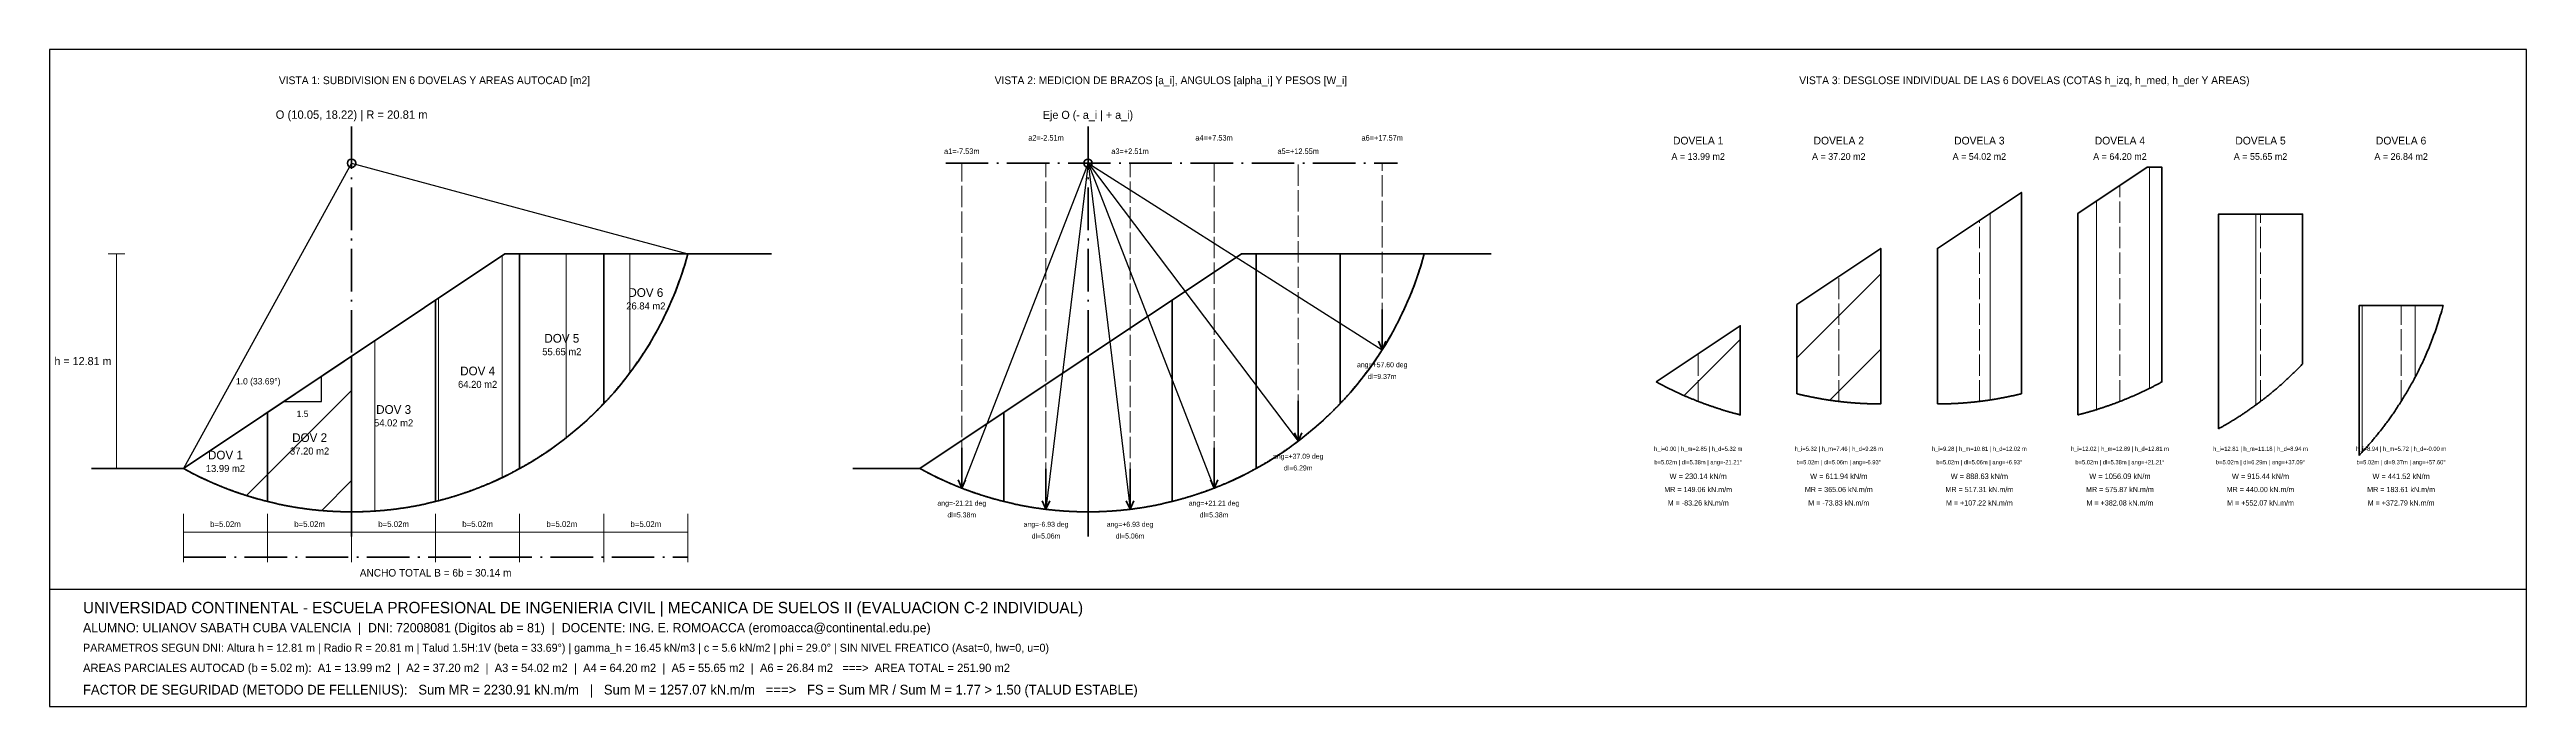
# Model space of a CAD drawing. Header units: metres. Extents: x -8 to 140, y -14 to 25.
import ezdxf
from ezdxf.enums import TextEntityAlignment as Align

# ---------------------------------------------------------------- set-up
doc = ezdxf.new("R2010")
doc.units = ezdxf.units.M
doc.linetypes.add('DASHDOT', pattern=[3.556, 2.54, -0.508, 0, -0.508])
doc.linetypes.add('DASHED', pattern=[1.524, 1.27, -0.254])
for name, color, linetype, lineweight in [('01_TERRENO', 7, 'Continuous', 50), ('02_CIRCULO_FALLA', 1, 'Continuous', 40), ('03_DOVELAS_POLIGONOS', 3, 'Continuous', 35), ('04_HATCH_PASIVA', 4, 'Continuous', 15), ('05_HATCH_ACTIVA', 30, 'Continuous', 15), ('06_RADIOS_Y_CENTRO', 5, 'Continuous', 25), ('07_EJE_VERTICAL_O', 4, 'DASHDOT', 35), ('08_EJES_PROYECCION_A', 6, 'DASHED', 18), ('09_COTAS_GEOMETRICAS', 7, 'Continuous', 20), ('10_TEXTOS_AREAS', 2, 'Continuous', 25), ('11_TABLA_Y_MEMBRETE', 7, 'Continuous', 25)]:
    doc.layers.add(name, color=color, linetype=linetype, lineweight=lineweight)

msp = doc.modelspace()

# ---------------------------------------------------------------- hatches: boundary and pattern name
at = {"layer": '04_HATCH_PASIVA'}
h = msp.add_hatch(dxfattribs=at)
h.set_pattern_fill('ANSI31')
h.paths.add_polyline_path([(96.4, 4.46), (96.44, 4.45), (96.48, 4.44), (96.53, 4.43), (96.57, 4.42), (96.61, 4.41), (96.65, 4.4), (96.7, 4.39), (96.74, 4.38), (96.78, 4.37), (96.82, 4.36), (96.86, 4.35), (96.91, 4.34), (96.95, 4.33), (96.99, 4.33), (97.03, 4.32), (97.08, 4.31), (97.12, 4.3), (97.16, 4.29), (97.2, 4.28), (97.24, 4.27), (97.29, 4.26), (97.33, 4.25), (97.37, 4.25), (97.41, 4.24), (97.46, 4.23), (97.5, 4.22), (97.54, 4.21), (97.58, 4.21), (97.62, 4.2), (97.67, 4.19), (97.71, 4.18), (97.75, 4.17), (97.79, 4.17), (97.84, 4.16), (97.88, 4.15), (97.92, 4.14), (97.96, 4.14), (98, 4.13), (98.05, 4.12), (98.09, 4.12), (98.13, 4.11), (98.17, 4.1), (98.22, 4.1), (98.26, 4.09), (98.3, 4.08), (98.34, 4.08), (98.38, 4.07), (98.43, 4.06), (98.47, 4.06), (98.51, 4.05), (98.55, 4.05), (98.6, 4.04), (98.64, 4.04), (98.68, 4.03), (98.72, 4.02), (98.76, 4.02), (98.81, 4.01), (98.85, 4.01), (98.89, 4), (98.93, 4), (98.97, 3.99), (99.02, 3.99), (99.06, 3.98), (99.1, 3.98), (99.14, 3.97), (99.19, 3.97), (99.23, 3.96), (99.27, 3.96), (99.31, 3.96), (99.35, 3.95), (99.4, 3.95), (99.44, 3.94), (99.48, 3.94), (99.52, 3.93), (99.57, 3.93), (99.61, 3.93), (99.65, 3.92), (99.69, 3.92), (99.73, 3.92), (99.78, 3.91), (99.82, 3.91), (99.86, 3.91), (99.9, 3.9), (99.95, 3.9), (99.99, 3.9), (100.03, 3.89), (100.07, 3.89), (100.11, 3.89), (100.16, 3.89), (100.2, 3.88), (100.24, 3.88), (100.28, 3.88), (100.33, 3.88), (100.37, 3.87), (100.41, 3.87), (100.45, 3.87), (100.49, 3.87), (100.54, 3.87), (100.58, 3.87), (100.62, 3.86), (100.66, 3.86), (100.71, 3.86), (100.75, 3.86), (100.79, 3.86), (100.83, 3.86), (100.87, 3.86), (100.92, 3.85), (100.96, 3.85), (101, 3.85), (101.04, 3.85), (101.09, 3.85), (101.13, 3.85), (101.17, 3.85), (101.21, 3.85), (101.25, 3.85), (101.3, 3.85), (101.34, 3.85), (101.38, 3.85), (101.42, 3.85), (101.42, 13.13), (96.4, 9.78)])
h = msp.add_hatch(dxfattribs=at)
h.set_pattern_fill('ANSI31')
h.paths.add_polyline_path([(88, 5.17), (88.04, 5.15), (88.08, 5.13), (88.13, 5.1), (88.17, 5.08), (88.21, 5.06), (88.25, 5.04), (88.3, 5.01), (88.34, 4.99), (88.38, 4.97), (88.42, 4.95), (88.46, 4.93), (88.51, 4.9), (88.55, 4.88), (88.59, 4.86), (88.63, 4.84), (88.68, 4.82), (88.72, 4.8), (88.76, 4.78), (88.8, 4.75), (88.84, 4.73), (88.89, 4.71), (88.93, 4.69), (88.97, 4.67), (89.01, 4.65), (89.06, 4.63), (89.1, 4.61), (89.14, 4.59), (89.18, 4.57), (89.22, 4.55), (89.27, 4.53), (89.31, 4.51), (89.35, 4.49), (89.39, 4.47), (89.44, 4.45), (89.48, 4.43), (89.52, 4.42), (89.56, 4.4), (89.6, 4.38), (89.65, 4.36), (89.69, 4.34), (89.73, 4.32), (89.77, 4.3), (89.82, 4.29), (89.86, 4.27), (89.9, 4.25), (89.94, 4.23), (89.98, 4.21), (90.03, 4.2), (90.07, 4.18), (90.11, 4.16), (90.15, 4.14), (90.2, 4.13), (90.24, 4.11), (90.28, 4.09), (90.32, 4.07), (90.36, 4.06), (90.41, 4.04), (90.45, 4.02), (90.49, 4.01), (90.53, 3.99), (90.57, 3.98), (90.62, 3.96), (90.66, 3.94), (90.7, 3.93), (90.74, 3.91), (90.79, 3.9), (90.83, 3.88), (90.87, 3.86), (90.91, 3.85), (90.95, 3.83), (91, 3.82), (91.04, 3.8), (91.08, 3.79), (91.12, 3.77), (91.17, 3.76), (91.21, 3.74), (91.25, 3.73), (91.29, 3.71), (91.33, 3.7), (91.38, 3.69), (91.42, 3.67), (91.46, 3.66), (91.5, 3.64), (91.55, 3.63), (91.59, 3.62), (91.63, 3.6), (91.67, 3.59), (91.71, 3.57), (91.76, 3.56), (91.8, 3.55), (91.84, 3.53), (91.88, 3.52), (91.93, 3.51), (91.97, 3.5), (92.01, 3.48), (92.05, 3.47), (92.09, 3.46), (92.14, 3.44), (92.18, 3.43), (92.22, 3.42), (92.26, 3.41), (92.31, 3.4), (92.35, 3.38), (92.39, 3.37), (92.43, 3.36), (92.47, 3.35), (92.52, 3.34), (92.56, 3.32), (92.6, 3.31), (92.64, 3.3), (92.69, 3.29), (92.73, 3.28), (92.77, 3.27), (92.81, 3.26), (92.85, 3.25), (92.9, 3.24), (92.94, 3.22), (92.98, 3.21), (93.02, 3.2), (93.02, 8.52), (88, 5.17)])
h = msp.add_hatch(dxfattribs=at)
h.set_pattern_fill('ANSI31', scale=1.2)
h.paths.add_polyline_path([(5.02, -1.97), (5.07, -1.98), (5.11, -1.99), (5.15, -2), (5.19, -2.01), (5.23, -2.02), (5.28, -2.03), (5.32, -2.04), (5.36, -2.05), (5.4, -2.06), (5.45, -2.07), (5.49, -2.08), (5.53, -2.09), (5.57, -2.1), (5.61, -2.11), (5.66, -2.12), (5.7, -2.13), (5.74, -2.14), (5.78, -2.14), (5.83, -2.15), (5.87, -2.16), (5.91, -2.17), (5.95, -2.18), (5.99, -2.19), (6.04, -2.2), (6.08, -2.2), (6.12, -2.21), (6.16, -2.22), (6.21, -2.23), (6.25, -2.24), (6.29, -2.24), (6.33, -2.25), (6.37, -2.26), (6.42, -2.27), (6.46, -2.27), (6.5, -2.28), (6.54, -2.29), (6.59, -2.3), (6.63, -2.3), (6.67, -2.31), (6.71, -2.32), (6.75, -2.32), (6.8, -2.33), (6.84, -2.34), (6.88, -2.34), (6.92, -2.35), (6.97, -2.36), (7.01, -2.36), (7.05, -2.37), (7.09, -2.37), (7.13, -2.38), (7.18, -2.39), (7.22, -2.39), (7.26, -2.4), (7.3, -2.4), (7.35, -2.41), (7.39, -2.42), (7.43, -2.42), (7.47, -2.43), (7.51, -2.43), (7.56, -2.44), (7.6, -2.44), (7.64, -2.45), (7.68, -2.45), (7.72, -2.46), (7.77, -2.46), (7.81, -2.47), (7.85, -2.47), (7.89, -2.47), (7.94, -2.48), (7.98, -2.48), (8.02, -2.49), (8.06, -2.49), (8.1, -2.5), (8.15, -2.5), (8.19, -2.5), (8.23, -2.51), (8.27, -2.51), (8.32, -2.51), (8.36, -2.52), (8.4, -2.52), (8.44, -2.52), (8.48, -2.53), (8.53, -2.53), (8.57, -2.53), (8.61, -2.54), (8.65, -2.54), (8.7, -2.54), (8.74, -2.54), (8.78, -2.55), (8.82, -2.55), (8.86, -2.55), (8.91, -2.55), (8.95, -2.56), (8.99, -2.56), (9.03, -2.56), (9.08, -2.56), (9.12, -2.57), (9.16, -2.57), (9.2, -2.57), (9.24, -2.57), (9.29, -2.57), (9.33, -2.57), (9.37, -2.57), (9.41, -2.58), (9.46, -2.58), (9.5, -2.58), (9.54, -2.58), (9.58, -2.58), (9.62, -2.58), (9.67, -2.58), (9.71, -2.58), (9.75, -2.58), (9.79, -2.58), (9.84, -2.58), (9.88, -2.59), (9.92, -2.59), (9.96, -2.59), (10, -2.59), (10.05, -2.59), (10.05, 6.7), (5.02, 3.35)])
h = msp.add_hatch(dxfattribs=at)
h.set_pattern_fill('ANSI31', scale=1.2)
h.paths.add_polyline_path([(0, 0), (0.04, -0.02), (0.08, -0.05), (0.13, -0.07), (0.17, -0.09), (0.21, -0.11), (0.25, -0.14), (0.3, -0.16), (0.34, -0.18), (0.38, -0.2), (0.42, -0.23), (0.46, -0.25), (0.51, -0.27), (0.55, -0.29), (0.59, -0.31), (0.63, -0.33), (0.68, -0.36), (0.72, -0.38), (0.76, -0.4), (0.8, -0.42), (0.84, -0.44), (0.89, -0.46), (0.93, -0.48), (0.97, -0.5), (1.01, -0.52), (1.06, -0.54), (1.1, -0.56), (1.14, -0.58), (1.18, -0.6), (1.22, -0.62), (1.27, -0.64), (1.31, -0.66), (1.35, -0.68), (1.39, -0.7), (1.44, -0.72), (1.48, -0.74), (1.52, -0.76), (1.56, -0.78), (1.6, -0.8), (1.65, -0.81), (1.69, -0.83), (1.73, -0.85), (1.77, -0.87), (1.82, -0.89), (1.86, -0.91), (1.9, -0.92), (1.94, -0.94), (1.98, -0.96), (2.03, -0.98), (2.07, -1), (2.11, -1.01), (2.15, -1.03), (2.2, -1.05), (2.24, -1.06), (2.28, -1.08), (2.32, -1.1), (2.36, -1.12), (2.41, -1.13), (2.45, -1.15), (2.49, -1.17), (2.53, -1.18), (2.57, -1.2), (2.62, -1.21), (2.66, -1.23), (2.7, -1.25), (2.74, -1.26), (2.79, -1.28), (2.83, -1.29), (2.87, -1.31), (2.91, -1.32), (2.95, -1.34), (3, -1.36), (3.04, -1.37), (3.08, -1.39), (3.12, -1.4), (3.17, -1.42), (3.21, -1.43), (3.25, -1.44), (3.29, -1.46), (3.33, -1.47), (3.38, -1.49), (3.42, -1.5), (3.46, -1.52), (3.5, -1.53), (3.55, -1.54), (3.59, -1.56), (3.63, -1.57), (3.67, -1.59), (3.71, -1.6), (3.76, -1.61), (3.8, -1.63), (3.84, -1.64), (3.88, -1.65), (3.93, -1.67), (3.97, -1.68), (4.01, -1.69), (4.05, -1.7), (4.09, -1.72), (4.14, -1.73), (4.18, -1.74), (4.22, -1.75), (4.26, -1.77), (4.31, -1.78), (4.35, -1.79), (4.39, -1.8), (4.43, -1.81), (4.47, -1.83), (4.52, -1.84), (4.56, -1.85), (4.6, -1.86), (4.64, -1.87), (4.69, -1.88), (4.73, -1.89), (4.77, -1.91), (4.81, -1.92), (4.85, -1.93), (4.9, -1.94), (4.94, -1.95), (4.98, -1.96), (5.02, -1.97), (5.02, 3.35), (0, 0)])
at = {"layer": '05_HATCH_ACTIVA'}
h = msp.add_hatch(dxfattribs=at)
h.set_pattern_fill('ANSI31', angle=45)
h.paths.add_polyline_path([(113.2, 3.2), (113.24, 3.21), (113.28, 3.22), (113.33, 3.24), (113.37, 3.25), (113.41, 3.26), (113.45, 3.27), (113.5, 3.28), (113.54, 3.29), (113.58, 3.3), (113.62, 3.31), (113.66, 3.32), (113.71, 3.34), (113.75, 3.35), (113.79, 3.36), (113.83, 3.37), (113.88, 3.38), (113.92, 3.4), (113.96, 3.41), (114, 3.42), (114.04, 3.43), (114.09, 3.44), (114.13, 3.46), (114.17, 3.47), (114.21, 3.48), (114.26, 3.5), (114.3, 3.51), (114.34, 3.52), (114.38, 3.53), (114.42, 3.55), (114.47, 3.56), (114.51, 3.57), (114.55, 3.59), (114.59, 3.6), (114.64, 3.62), (114.68, 3.63), (114.72, 3.64), (114.76, 3.66), (114.8, 3.67), (114.85, 3.69), (114.89, 3.7), (114.93, 3.71), (114.97, 3.73), (115.02, 3.74), (115.06, 3.76), (115.1, 3.77), (115.14, 3.79), (115.18, 3.8), (115.23, 3.82), (115.27, 3.83), (115.31, 3.85), (115.35, 3.86), (115.4, 3.88), (115.44, 3.9), (115.48, 3.91), (115.52, 3.93), (115.56, 3.94), (115.61, 3.96), (115.65, 3.98), (115.69, 3.99), (115.73, 4.01), (115.77, 4.02), (115.82, 4.04), (115.86, 4.06), (115.9, 4.07), (115.94, 4.09), (115.99, 4.11), (116.03, 4.13), (116.07, 4.14), (116.11, 4.16), (116.15, 4.18), (116.2, 4.2), (116.24, 4.21), (116.28, 4.23), (116.32, 4.25), (116.37, 4.27), (116.41, 4.29), (116.45, 4.3), (116.49, 4.32), (116.53, 4.34), (116.58, 4.36), (116.62, 4.38), (116.66, 4.4), (116.7, 4.42), (116.75, 4.43), (116.79, 4.45), (116.83, 4.47), (116.87, 4.49), (116.91, 4.51), (116.96, 4.53), (117, 4.55), (117.04, 4.57), (117.08, 4.59), (117.13, 4.61), (117.17, 4.63), (117.21, 4.65), (117.25, 4.67), (117.29, 4.69), (117.34, 4.71), (117.38, 4.73), (117.42, 4.75), (117.46, 4.78), (117.51, 4.8), (117.55, 4.82), (117.59, 4.84), (117.63, 4.86), (117.67, 4.88), (117.72, 4.9), (117.76, 4.93), (117.8, 4.95), (117.84, 4.97), (117.89, 4.99), (117.93, 5.01), (117.97, 5.04), (118.01, 5.06), (118.05, 5.08), (118.1, 5.1), (118.14, 5.13), (118.18, 5.15), (118.22, 5.17), (118.22, 17.98), (117.34, 17.98), (113.2, 15.22)])
h = msp.add_hatch(dxfattribs=at)
h.set_pattern_fill('ANSI31', angle=45)
h.paths.add_polyline_path([(104.8, 3.85), (104.84, 3.85), (104.88, 3.85), (104.93, 3.85), (104.97, 3.85), (105.01, 3.85), (105.05, 3.85), (105.1, 3.85), (105.14, 3.85), (105.18, 3.85), (105.22, 3.85), (105.26, 3.85), (105.31, 3.85), (105.35, 3.86), (105.39, 3.86), (105.43, 3.86), (105.48, 3.86), (105.52, 3.86), (105.56, 3.86), (105.6, 3.86), (105.64, 3.87), (105.69, 3.87), (105.73, 3.87), (105.77, 3.87), (105.81, 3.87), (105.86, 3.87), (105.9, 3.88), (105.94, 3.88), (105.98, 3.88), (106.02, 3.88), (106.07, 3.89), (106.11, 3.89), (106.15, 3.89), (106.19, 3.89), (106.24, 3.9), (106.28, 3.9), (106.32, 3.9), (106.36, 3.91), (106.4, 3.91), (106.45, 3.91), (106.49, 3.92), (106.53, 3.92), (106.57, 3.92), (106.62, 3.93), (106.66, 3.93), (106.7, 3.93), (106.74, 3.94), (106.78, 3.94), (106.83, 3.95), (106.87, 3.95), (106.91, 3.96), (106.95, 3.96), (107, 3.96), (107.04, 3.97), (107.08, 3.97), (107.12, 3.98), (107.16, 3.98), (107.21, 3.99), (107.25, 3.99), (107.29, 4), (107.33, 4), (107.37, 4.01), (107.42, 4.01), (107.46, 4.02), (107.5, 4.02), (107.54, 4.03), (107.59, 4.04), (107.63, 4.04), (107.67, 4.05), (107.71, 4.05), (107.75, 4.06), (107.8, 4.06), (107.84, 4.07), (107.88, 4.08), (107.92, 4.08), (107.97, 4.09), (108.01, 4.1), (108.05, 4.1), (108.09, 4.11), (108.13, 4.12), (108.18, 4.12), (108.22, 4.13), (108.26, 4.14), (108.3, 4.14), (108.35, 4.15), (108.39, 4.16), (108.43, 4.17), (108.47, 4.17), (108.51, 4.18), (108.56, 4.19), (108.6, 4.2), (108.64, 4.21), (108.68, 4.21), (108.73, 4.22), (108.77, 4.23), (108.81, 4.24), (108.85, 4.25), (108.89, 4.25), (108.94, 4.26), (108.98, 4.27), (109.02, 4.28), (109.06, 4.29), (109.11, 4.3), (109.15, 4.31), (109.19, 4.32), (109.23, 4.33), (109.27, 4.33), (109.32, 4.34), (109.36, 4.35), (109.4, 4.36), (109.44, 4.37), (109.49, 4.38), (109.53, 4.39), (109.57, 4.4), (109.61, 4.41), (109.65, 4.42), (109.7, 4.43), (109.74, 4.44), (109.78, 4.45), (109.82, 4.46), (109.82, 16.48), (104.8, 13.13)])
h = msp.add_hatch(dxfattribs=at)
h.set_pattern_fill('ANSI31', angle=45)
h.paths.add_polyline_path([(121.6, 2.37), (121.64, 2.39), (121.68, 2.42), (121.73, 2.44), (121.77, 2.46), (121.81, 2.49), (121.85, 2.51), (121.9, 2.54), (121.94, 2.56), (121.98, 2.58), (122.02, 2.61), (122.06, 2.63), (122.11, 2.66), (122.15, 2.68), (122.19, 2.71), (122.23, 2.73), (122.28, 2.76), (122.32, 2.78), (122.36, 2.81), (122.4, 2.84), (122.44, 2.86), (122.49, 2.89), (122.53, 2.91), (122.57, 2.94), (122.61, 2.97), (122.66, 2.99), (122.7, 3.02), (122.74, 3.05), (122.78, 3.07), (122.82, 3.1), (122.87, 3.13), (122.91, 3.15), (122.95, 3.18), (122.99, 3.21), (123.04, 3.24), (123.08, 3.27), (123.12, 3.29), (123.16, 3.32), (123.2, 3.35), (123.25, 3.38), (123.29, 3.41), (123.33, 3.44), (123.37, 3.47), (123.42, 3.5), (123.46, 3.52), (123.5, 3.55), (123.54, 3.58), (123.58, 3.61), (123.63, 3.64), (123.67, 3.67), (123.71, 3.7), (123.75, 3.73), (123.8, 3.77), (123.84, 3.8), (123.88, 3.83), (123.92, 3.86), (123.96, 3.89), (124.01, 3.92), (124.05, 3.95), (124.09, 3.98), (124.13, 4.02), (124.17, 4.05), (124.22, 4.08), (124.26, 4.11), (124.3, 4.15), (124.34, 4.18), (124.39, 4.21), (124.43, 4.24), (124.47, 4.28), (124.51, 4.31), (124.55, 4.34), (124.6, 4.38), (124.64, 4.41), (124.68, 4.45), (124.72, 4.48), (124.77, 4.52), (124.81, 4.55), (124.85, 4.59), (124.89, 4.62), (124.93, 4.66), (124.98, 4.69), (125.02, 4.73), (125.06, 4.76), (125.1, 4.8), (125.15, 4.84), (125.19, 4.87), (125.23, 4.91), (125.27, 4.95), (125.31, 4.98), (125.36, 5.02), (125.4, 5.06), (125.44, 5.1), (125.48, 5.13), (125.53, 5.17), (125.57, 5.21), (125.61, 5.25), (125.65, 5.29), (125.69, 5.33), (125.74, 5.37), (125.78, 5.41), (125.82, 5.44), (125.86, 5.48), (125.91, 5.52), (125.95, 5.57), (125.99, 5.61), (126.03, 5.65), (126.07, 5.69), (126.12, 5.73), (126.16, 5.77), (126.2, 5.81), (126.24, 5.85), (126.29, 5.9), (126.33, 5.94), (126.37, 5.98), (126.41, 6.02), (126.45, 6.07), (126.5, 6.11), (126.54, 6.15), (126.58, 6.2), (126.62, 6.24), (126.62, 15.18), (121.6, 15.18)])
h = msp.add_hatch(dxfattribs=at)
h.set_pattern_fill('ANSI31', scale=1.2, angle=45)
h.paths.add_polyline_path([(15.07, -1.97), (15.11, -1.96), (15.15, -1.95), (15.2, -1.94), (15.24, -1.93), (15.28, -1.92), (15.32, -1.91), (15.37, -1.89), (15.41, -1.88), (15.45, -1.87), (15.49, -1.86), (15.53, -1.85), (15.58, -1.84), (15.62, -1.83), (15.66, -1.81), (15.7, -1.8), (15.75, -1.79), (15.79, -1.78), (15.83, -1.77), (15.87, -1.75), (15.91, -1.74), (15.96, -1.73), (16, -1.72), (16.04, -1.7), (16.08, -1.69), (16.13, -1.68), (16.17, -1.67), (16.21, -1.65), (16.25, -1.64), (16.29, -1.63), (16.34, -1.61), (16.38, -1.6), (16.42, -1.59), (16.46, -1.57), (16.51, -1.56), (16.55, -1.54), (16.59, -1.53), (16.63, -1.52), (16.67, -1.5), (16.72, -1.49), (16.76, -1.47), (16.8, -1.46), (16.84, -1.44), (16.89, -1.43), (16.93, -1.42), (16.97, -1.4), (17.01, -1.39), (17.05, -1.37), (17.1, -1.36), (17.14, -1.34), (17.18, -1.32), (17.22, -1.31), (17.27, -1.29), (17.31, -1.28), (17.35, -1.26), (17.39, -1.25), (17.43, -1.23), (17.48, -1.21), (17.52, -1.2), (17.56, -1.18), (17.6, -1.17), (17.65, -1.15), (17.69, -1.13), (17.73, -1.12), (17.77, -1.1), (17.81, -1.08), (17.86, -1.06), (17.9, -1.05), (17.94, -1.03), (17.98, -1.01), (18.02, -1), (18.07, -0.98), (18.11, -0.96), (18.15, -0.94), (18.19, -0.92), (18.24, -0.91), (18.28, -0.89), (18.32, -0.87), (18.36, -0.85), (18.4, -0.83), (18.45, -0.81), (18.49, -0.8), (18.53, -0.78), (18.57, -0.76), (18.62, -0.74), (18.66, -0.72), (18.7, -0.7), (18.74, -0.68), (18.78, -0.66), (18.83, -0.64), (18.87, -0.62), (18.91, -0.6), (18.95, -0.58), (19, -0.56), (19.04, -0.54), (19.08, -0.52), (19.12, -0.5), (19.16, -0.48), (19.21, -0.46), (19.25, -0.44), (19.29, -0.42), (19.33, -0.4), (19.38, -0.38), (19.42, -0.36), (19.46, -0.33), (19.5, -0.31), (19.54, -0.29), (19.59, -0.27), (19.63, -0.25), (19.67, -0.23), (19.71, -0.2), (19.76, -0.18), (19.8, -0.16), (19.84, -0.14), (19.88, -0.11), (19.92, -0.09), (19.97, -0.07), (20.01, -0.05), (20.05, -0.02), (20.09, 0), (20.09, 12.81), (19.21, 12.81), (15.07, 10.05)])
h = msp.add_hatch(dxfattribs=at)
h.set_pattern_fill('ANSI31', scale=1.2, angle=45)
h.paths.add_polyline_path([(20.09, 0), (20.14, 0.02), (20.18, 0.05), (20.22, 0.07), (20.26, 0.09), (20.3, 0.12), (20.35, 0.14), (20.39, 0.17), (20.43, 0.19), (20.47, 0.21), (20.52, 0.24), (20.56, 0.26), (20.6, 0.29), (20.64, 0.31), (20.68, 0.34), (20.73, 0.36), (20.77, 0.39), (20.81, 0.41), (20.85, 0.44), (20.9, 0.47), (20.94, 0.49), (20.98, 0.52), (21.02, 0.54), (21.06, 0.57), (21.11, 0.6), (21.15, 0.62), (21.19, 0.65), (21.23, 0.68), (21.28, 0.7), (21.32, 0.73), (21.36, 0.76), (21.4, 0.79), (21.44, 0.81), (21.49, 0.84), (21.53, 0.87), (21.57, 0.9), (21.61, 0.92), (21.66, 0.95), (21.7, 0.98), (21.74, 1.01), (21.78, 1.04), (21.82, 1.07), (21.87, 1.1), (21.91, 1.13), (21.95, 1.16), (21.99, 1.18), (22.04, 1.21), (22.08, 1.24), (22.12, 1.27), (22.16, 1.3), (22.2, 1.33), (22.25, 1.37), (22.29, 1.4), (22.33, 1.43), (22.37, 1.46), (22.42, 1.49), (22.46, 1.52), (22.5, 1.55), (22.54, 1.58), (22.58, 1.61), (22.63, 1.65), (22.67, 1.68), (22.71, 1.71), (22.75, 1.74), (22.79, 1.78), (22.84, 1.81), (22.88, 1.84), (22.92, 1.88), (22.96, 1.91), (23.01, 1.94), (23.05, 1.98), (23.09, 2.01), (23.13, 2.04), (23.17, 2.08), (23.22, 2.11), (23.26, 2.15), (23.3, 2.18), (23.34, 2.22), (23.39, 2.25), (23.43, 2.29), (23.47, 2.32), (23.51, 2.36), (23.55, 2.39), (23.6, 2.43), (23.64, 2.47), (23.68, 2.5), (23.72, 2.54), (23.77, 2.58), (23.81, 2.61), (23.85, 2.65), (23.89, 2.69), (23.93, 2.73), (23.98, 2.76), (24.02, 2.8), (24.06, 2.84), (24.1, 2.88), (24.15, 2.92), (24.19, 2.96), (24.23, 3), (24.27, 3.04), (24.31, 3.08), (24.36, 3.12), (24.4, 3.16), (24.44, 3.2), (24.48, 3.24), (24.53, 3.28), (24.57, 3.32), (24.61, 3.36), (24.65, 3.4), (24.69, 3.44), (24.74, 3.48), (24.78, 3.53), (24.82, 3.57), (24.86, 3.61), (24.91, 3.65), (24.95, 3.7), (24.99, 3.74), (25.03, 3.79), (25.07, 3.83), (25.12, 3.87), (25.12, 12.81), (20.09, 12.81)])
h = msp.add_hatch(dxfattribs=at)
h.set_pattern_fill('ANSI31', scale=1.2, angle=45)
h.paths.add_polyline_path([(25.12, 3.87), (25.16, 3.92), (25.2, 3.96), (25.24, 4.01), (25.29, 4.05), (25.33, 4.1), (25.37, 4.14), (25.41, 4.19), (25.45, 4.24), (25.5, 4.28), (25.54, 4.33), (25.58, 4.38), (25.62, 4.42), (25.67, 4.47), (25.71, 4.52), (25.75, 4.57), (25.79, 4.62), (25.83, 4.67), (25.88, 4.72), (25.92, 4.77), (25.96, 4.82), (26, 4.87), (26.05, 4.92), (26.09, 4.97), (26.13, 5.02), (26.17, 5.07), (26.21, 5.12), (26.26, 5.17), (26.3, 5.23), (26.34, 5.28), (26.38, 5.33), (26.43, 5.39), (26.47, 5.44), (26.51, 5.5), (26.55, 5.55), (26.59, 5.61), (26.64, 5.66), (26.68, 5.72), (26.72, 5.77), (26.76, 5.83), (26.81, 5.89), (26.85, 5.94), (26.89, 6), (26.93, 6.06), (26.97, 6.12), (27.02, 6.18), (27.06, 6.24), (27.1, 6.3), (27.14, 6.36), (27.19, 6.42), (27.23, 6.48), (27.27, 6.54), (27.31, 6.61), (27.35, 6.67), (27.4, 6.73), (27.44, 6.8), (27.48, 6.86), (27.52, 6.93), (27.57, 6.99), (27.61, 7.06), (27.65, 7.12), (27.69, 7.19), (27.73, 7.26), (27.78, 7.33), (27.82, 7.4), (27.86, 7.47), (27.9, 7.54), (27.94, 7.61), (27.99, 7.68), (28.03, 7.75), (28.07, 7.82), (28.11, 7.9), (28.16, 7.97), (28.2, 8.05), (28.24, 8.12), (28.28, 8.2), (28.32, 8.28), (28.37, 8.35), (28.41, 8.43), (28.45, 8.51), (28.49, 8.59), (28.54, 8.67), (28.58, 8.76), (28.62, 8.84), (28.66, 8.92), (28.7, 9.01), (28.75, 9.09), (28.79, 9.18), (28.83, 9.27), (28.87, 9.36), (28.92, 9.45), (28.96, 9.54), (29, 9.63), (29.04, 9.73), (29.08, 9.82), (29.13, 9.92), (29.17, 10.02), (29.21, 10.11), (29.25, 10.21), (29.3, 10.32), (29.34, 10.42), (29.38, 10.53), (29.42, 10.63), (29.46, 10.74), (29.51, 10.85), (29.55, 10.96), (29.59, 11.08), (29.63, 11.19), (29.68, 11.31), (29.72, 11.43), (29.76, 11.56), (29.8, 11.68), (29.84, 11.81), (29.89, 11.95), (29.93, 12.08), (29.97, 12.22), (30.01, 12.36), (30.06, 12.51), (30.1, 12.66), (30.14, 12.81), (30.14, 12.81), (25.12, 12.81)])
h = msp.add_hatch(dxfattribs=at)
h.set_pattern_fill('ANSI31', scale=1.2, angle=45)
h.paths.add_polyline_path([(10.05, -2.59), (10.09, -2.59), (10.13, -2.59), (10.17, -2.59), (10.22, -2.59), (10.26, -2.58), (10.3, -2.58), (10.34, -2.58), (10.38, -2.58), (10.43, -2.58), (10.47, -2.58), (10.51, -2.58), (10.55, -2.58), (10.6, -2.58), (10.64, -2.58), (10.68, -2.58), (10.72, -2.57), (10.76, -2.57), (10.81, -2.57), (10.85, -2.57), (10.89, -2.57), (10.93, -2.57), (10.98, -2.57), (11.02, -2.56), (11.06, -2.56), (11.1, -2.56), (11.14, -2.56), (11.19, -2.55), (11.23, -2.55), (11.27, -2.55), (11.31, -2.55), (11.36, -2.54), (11.4, -2.54), (11.44, -2.54), (11.48, -2.54), (11.52, -2.53), (11.57, -2.53), (11.61, -2.53), (11.65, -2.52), (11.69, -2.52), (11.74, -2.52), (11.78, -2.51), (11.82, -2.51), (11.86, -2.51), (11.9, -2.5), (11.95, -2.5), (11.99, -2.5), (12.03, -2.49), (12.07, -2.49), (12.12, -2.48), (12.16, -2.48), (12.2, -2.47), (12.24, -2.47), (12.28, -2.47), (12.33, -2.46), (12.37, -2.46), (12.41, -2.45), (12.45, -2.45), (12.5, -2.44), (12.54, -2.44), (12.58, -2.43), (12.62, -2.43), (12.66, -2.42), (12.71, -2.42), (12.75, -2.41), (12.79, -2.4), (12.83, -2.4), (12.87, -2.39), (12.92, -2.39), (12.96, -2.38), (13, -2.37), (13.04, -2.37), (13.09, -2.36), (13.13, -2.36), (13.17, -2.35), (13.21, -2.34), (13.25, -2.34), (13.3, -2.33), (13.34, -2.32), (13.38, -2.32), (13.42, -2.31), (13.47, -2.3), (13.51, -2.3), (13.55, -2.29), (13.59, -2.28), (13.63, -2.27), (13.68, -2.27), (13.72, -2.26), (13.76, -2.25), (13.8, -2.24), (13.85, -2.24), (13.89, -2.23), (13.93, -2.22), (13.97, -2.21), (14.01, -2.2), (14.06, -2.2), (14.1, -2.19), (14.14, -2.18), (14.18, -2.17), (14.23, -2.16), (14.27, -2.15), (14.31, -2.14), (14.35, -2.14), (14.39, -2.13), (14.44, -2.12), (14.48, -2.11), (14.52, -2.1), (14.56, -2.09), (14.61, -2.08), (14.65, -2.07), (14.69, -2.06), (14.73, -2.05), (14.77, -2.04), (14.82, -2.03), (14.86, -2.02), (14.9, -2.01), (14.94, -2), (14.99, -1.99), (15.03, -1.98), (15.07, -1.97), (15.07, 10.05), (10.05, 6.7)])
h = msp.add_hatch(dxfattribs=at)
h.set_pattern_fill('ANSI31', angle=45)
h.paths.add_polyline_path([(130, 0.78), (130.04, 0.83), (130.08, 0.87), (130.13, 0.92), (130.17, 0.96), (130.21, 1.01), (130.25, 1.05), (130.3, 1.1), (130.34, 1.15), (130.38, 1.19), (130.42, 1.24), (130.46, 1.29), (130.51, 1.33), (130.55, 1.38), (130.59, 1.43), (130.63, 1.48), (130.68, 1.53), (130.72, 1.58), (130.76, 1.62), (130.8, 1.67), (130.84, 1.72), (130.89, 1.77), (130.93, 1.83), (130.97, 1.88), (131.01, 1.93), (131.06, 1.98), (131.1, 2.03), (131.14, 2.08), (131.18, 2.14), (131.22, 2.19), (131.27, 2.24), (131.31, 2.3), (131.35, 2.35), (131.39, 2.4), (131.44, 2.46), (131.48, 2.51), (131.52, 2.57), (131.56, 2.63), (131.6, 2.68), (131.65, 2.74), (131.69, 2.8), (131.73, 2.85), (131.77, 2.91), (131.82, 2.97), (131.86, 3.03), (131.9, 3.09), (131.94, 3.15), (131.98, 3.21), (132.03, 3.27), (132.07, 3.33), (132.11, 3.39), (132.15, 3.45), (132.2, 3.52), (132.24, 3.58), (132.28, 3.64), (132.32, 3.71), (132.36, 3.77), (132.41, 3.84), (132.45, 3.9), (132.49, 3.97), (132.53, 4.03), (132.57, 4.1), (132.62, 4.17), (132.66, 4.24), (132.7, 4.31), (132.74, 4.38), (132.79, 4.45), (132.83, 4.52), (132.87, 4.59), (132.91, 4.66), (132.95, 4.73), (133, 4.81), (133.04, 4.88), (133.08, 4.96), (133.12, 5.03), (133.17, 5.11), (133.21, 5.18), (133.25, 5.26), (133.29, 5.34), (133.33, 5.42), (133.38, 5.5), (133.42, 5.58), (133.46, 5.66), (133.5, 5.75), (133.55, 5.83), (133.59, 5.92), (133.63, 6), (133.67, 6.09), (133.71, 6.18), (133.76, 6.27), (133.8, 6.36), (133.84, 6.45), (133.88, 6.54), (133.93, 6.63), (133.97, 6.73), (134.01, 6.83), (134.05, 6.92), (134.09, 7.02), (134.14, 7.12), (134.18, 7.23), (134.22, 7.33), (134.26, 7.43), (134.31, 7.54), (134.35, 7.65), (134.39, 7.76), (134.43, 7.87), (134.47, 7.99), (134.52, 8.1), (134.56, 8.22), (134.6, 8.34), (134.64, 8.47), (134.69, 8.59), (134.73, 8.72), (134.77, 8.85), (134.81, 8.99), (134.85, 9.13), (134.9, 9.27), (134.94, 9.41), (134.98, 9.56), (135.02, 9.72), (135.02, 9.72), (130, 9.72)])

# ---------------------------------------------------------------- linework, layer by layer
at = {"layer": '01_TERRENO'}
for points in [[(-5.5, 0), (0, 0), (19.21, 12.81), (35.14, 12.81)], [(40, 0), (44, 0), (63.22, 12.81), (78.14, 12.81)]]:
    msp.add_lwpolyline(points, dxfattribs=at)
at = {"layer": '02_CIRCULO_FALLA'}
for p, q in [((71.63, 9.49), (71.63, 7.09)), ((71.63, 7.09), (71.41, 7.59)), ((71.63, 7.09), (71.85, 7.59)), ((66.61, 4.03), (66.61, 1.63)), ((66.61, 1.63), (66.39, 2.13)), ((66.61, 1.63), (66.83, 2.13)), ((46.51, 1.23), (46.51, -1.17)), ((61.58, 1.23), (61.58, -1.17)), ((46.51, -1.17), (46.29, -0.67)), ((46.51, -1.17), (46.73, -0.67)), ((51.54, -0.03), (51.54, -2.43)), ((56.56, -0.03), (56.56, -2.43)), ((61.58, -1.17), (61.36, -0.67)), ((61.58, -1.17), (61.8, -0.67)), ((51.54, -2.43), (51.32, -1.93)), ((51.54, -2.43), (51.76, -1.93)), ((56.56, -2.43), (56.34, -1.93)), ((56.56, -2.43), (56.78, -1.93))]:
    msp.add_line(p, q, dxfattribs=at)
for centre in [(10.05, 18.22), (54.05, 18.22)]:
    msp.add_circle(centre, 0.25, dxfattribs=at)
for centre in [(10.05, 18.22), (54.05, 18.22)]:
    msp.add_arc(centre, 20.81, 241.1328, 344.9198, dxfattribs=at)
at = {"layer": '03_DOVELAS_POLIGONOS'}
for points in [[(113.2, 3.2), (113.24, 3.21), (113.28, 3.22), (113.33, 3.24), (113.37, 3.25), (113.41, 3.26), (113.45, 3.27), (113.5, 3.28), (113.54, 3.29), (113.58, 3.3), (113.62, 3.31), (113.66, 3.32), (113.71, 3.34), (113.75, 3.35), (113.79, 3.36), (113.83, 3.37), (113.88, 3.38), (113.92, 3.4), (113.96, 3.41), (114, 3.42), (114.04, 3.43), (114.09, 3.44), (114.13, 3.46), (114.17, 3.47), (114.21, 3.48), (114.26, 3.5), (114.3, 3.51), (114.34, 3.52), (114.38, 3.53), (114.42, 3.55), (114.47, 3.56), (114.51, 3.57), (114.55, 3.59), (114.59, 3.6), (114.64, 3.62), (114.68, 3.63), (114.72, 3.64), (114.76, 3.66), (114.8, 3.67), (114.85, 3.69), (114.89, 3.7), (114.93, 3.71), (114.97, 3.73), (115.02, 3.74), (115.06, 3.76), (115.1, 3.77), (115.14, 3.79), (115.18, 3.8), (115.23, 3.82), (115.27, 3.83), (115.31, 3.85), (115.35, 3.86), (115.4, 3.88), (115.44, 3.9), (115.48, 3.91), (115.52, 3.93), (115.56, 3.94), (115.61, 3.96), (115.65, 3.98), (115.69, 3.99), (115.73, 4.01), (115.77, 4.02), (115.82, 4.04), (115.86, 4.06), (115.9, 4.07), (115.94, 4.09), (115.99, 4.11), (116.03, 4.13), (116.07, 4.14), (116.11, 4.16), (116.15, 4.18), (116.2, 4.2), (116.24, 4.21), (116.28, 4.23), (116.32, 4.25), (116.37, 4.27), (116.41, 4.29), (116.45, 4.3), (116.49, 4.32), (116.53, 4.34), (116.58, 4.36), (116.62, 4.38), (116.66, 4.4), (116.7, 4.42), (116.75, 4.43), (116.79, 4.45), (116.83, 4.47), (116.87, 4.49), (116.91, 4.51), (116.96, 4.53), (117, 4.55), (117.04, 4.57), (117.08, 4.59), (117.13, 4.61), (117.17, 4.63), (117.21, 4.65), (117.25, 4.67), (117.29, 4.69), (117.34, 4.71), (117.38, 4.73), (117.42, 4.75), (117.46, 4.78), (117.51, 4.8), (117.55, 4.82), (117.59, 4.84), (117.63, 4.86), (117.67, 4.88), (117.72, 4.9), (117.76, 4.93), (117.8, 4.95), (117.84, 4.97), (117.89, 4.99), (117.93, 5.01), (117.97, 5.04), (118.01, 5.06), (118.05, 5.08), (118.1, 5.1), (118.14, 5.13), (118.18, 5.15), (118.22, 5.17), (118.22, 17.98), (117.34, 17.98), (113.2, 15.22)], [(104.8, 3.85), (104.84, 3.85), (104.88, 3.85), (104.93, 3.85), (104.97, 3.85), (105.01, 3.85), (105.05, 3.85), (105.1, 3.85), (105.14, 3.85), (105.18, 3.85), (105.22, 3.85), (105.26, 3.85), (105.31, 3.85), (105.35, 3.86), (105.39, 3.86), (105.43, 3.86), (105.48, 3.86), (105.52, 3.86), (105.56, 3.86), (105.6, 3.86), (105.64, 3.87), (105.69, 3.87), (105.73, 3.87), (105.77, 3.87), (105.81, 3.87), (105.86, 3.87), (105.9, 3.88), (105.94, 3.88), (105.98, 3.88), (106.02, 3.88), (106.07, 3.89), (106.11, 3.89), (106.15, 3.89), (106.19, 3.89), (106.24, 3.9), (106.28, 3.9), (106.32, 3.9), (106.36, 3.91), (106.4, 3.91), (106.45, 3.91), (106.49, 3.92), (106.53, 3.92), (106.57, 3.92), (106.62, 3.93), (106.66, 3.93), (106.7, 3.93), (106.74, 3.94), (106.78, 3.94), (106.83, 3.95), (106.87, 3.95), (106.91, 3.96), (106.95, 3.96), (107, 3.96), (107.04, 3.97), (107.08, 3.97), (107.12, 3.98), (107.16, 3.98), (107.21, 3.99), (107.25, 3.99), (107.29, 4), (107.33, 4), (107.37, 4.01), (107.42, 4.01), (107.46, 4.02), (107.5, 4.02), (107.54, 4.03), (107.59, 4.04), (107.63, 4.04), (107.67, 4.05), (107.71, 4.05), (107.75, 4.06), (107.8, 4.06), (107.84, 4.07), (107.88, 4.08), (107.92, 4.08), (107.97, 4.09), (108.01, 4.1), (108.05, 4.1), (108.09, 4.11), (108.13, 4.12), (108.18, 4.12), (108.22, 4.13), (108.26, 4.14), (108.3, 4.14), (108.35, 4.15), (108.39, 4.16), (108.43, 4.17), (108.47, 4.17), (108.51, 4.18), (108.56, 4.19), (108.6, 4.2), (108.64, 4.21), (108.68, 4.21), (108.73, 4.22), (108.77, 4.23), (108.81, 4.24), (108.85, 4.25), (108.89, 4.25), (108.94, 4.26), (108.98, 4.27), (109.02, 4.28), (109.06, 4.29), (109.11, 4.3), (109.15, 4.31), (109.19, 4.32), (109.23, 4.33), (109.27, 4.33), (109.32, 4.34), (109.36, 4.35), (109.4, 4.36), (109.44, 4.37), (109.49, 4.38), (109.53, 4.39), (109.57, 4.4), (109.61, 4.41), (109.65, 4.42), (109.7, 4.43), (109.74, 4.44), (109.78, 4.45), (109.82, 4.46), (109.82, 16.48), (104.8, 13.13)], [(121.6, 2.37), (121.64, 2.39), (121.68, 2.42), (121.73, 2.44), (121.77, 2.46), (121.81, 2.49), (121.85, 2.51), (121.9, 2.54), (121.94, 2.56), (121.98, 2.58), (122.02, 2.61), (122.06, 2.63), (122.11, 2.66), (122.15, 2.68), (122.19, 2.71), (122.23, 2.73), (122.28, 2.76), (122.32, 2.78), (122.36, 2.81), (122.4, 2.84), (122.44, 2.86), (122.49, 2.89), (122.53, 2.91), (122.57, 2.94), (122.61, 2.97), (122.66, 2.99), (122.7, 3.02), (122.74, 3.05), (122.78, 3.07), (122.82, 3.1), (122.87, 3.13), (122.91, 3.15), (122.95, 3.18), (122.99, 3.21), (123.04, 3.24), (123.08, 3.27), (123.12, 3.29), (123.16, 3.32), (123.2, 3.35), (123.25, 3.38), (123.29, 3.41), (123.33, 3.44), (123.37, 3.47), (123.42, 3.5), (123.46, 3.52), (123.5, 3.55), (123.54, 3.58), (123.58, 3.61), (123.63, 3.64), (123.67, 3.67), (123.71, 3.7), (123.75, 3.73), (123.8, 3.77), (123.84, 3.8), (123.88, 3.83), (123.92, 3.86), (123.96, 3.89), (124.01, 3.92), (124.05, 3.95), (124.09, 3.98), (124.13, 4.02), (124.17, 4.05), (124.22, 4.08), (124.26, 4.11), (124.3, 4.15), (124.34, 4.18), (124.39, 4.21), (124.43, 4.24), (124.47, 4.28), (124.51, 4.31), (124.55, 4.34), (124.6, 4.38), (124.64, 4.41), (124.68, 4.45), (124.72, 4.48), (124.77, 4.52), (124.81, 4.55), (124.85, 4.59), (124.89, 4.62), (124.93, 4.66), (124.98, 4.69), (125.02, 4.73), (125.06, 4.76), (125.1, 4.8), (125.15, 4.84), (125.19, 4.87), (125.23, 4.91), (125.27, 4.95), (125.31, 4.98), (125.36, 5.02), (125.4, 5.06), (125.44, 5.1), (125.48, 5.13), (125.53, 5.17), (125.57, 5.21), (125.61, 5.25), (125.65, 5.29), (125.69, 5.33), (125.74, 5.37), (125.78, 5.41), (125.82, 5.44), (125.86, 5.48), (125.91, 5.52), (125.95, 5.57), (125.99, 5.61), (126.03, 5.65), (126.07, 5.69), (126.12, 5.73), (126.16, 5.77), (126.2, 5.81), (126.24, 5.85), (126.29, 5.9), (126.33, 5.94), (126.37, 5.98), (126.41, 6.02), (126.45, 6.07), (126.5, 6.11), (126.54, 6.15), (126.58, 6.2), (126.62, 6.24), (126.62, 15.18), (121.6, 15.18)], [(15.07, -1.97), (15.11, -1.96), (15.15, -1.95), (15.2, -1.94), (15.24, -1.93), (15.28, -1.92), (15.32, -1.91), (15.37, -1.89), (15.41, -1.88), (15.45, -1.87), (15.49, -1.86), (15.53, -1.85), (15.58, -1.84), (15.62, -1.83), (15.66, -1.81), (15.7, -1.8), (15.75, -1.79), (15.79, -1.78), (15.83, -1.77), (15.87, -1.75), (15.91, -1.74), (15.96, -1.73), (16, -1.72), (16.04, -1.7), (16.08, -1.69), (16.13, -1.68), (16.17, -1.67), (16.21, -1.65), (16.25, -1.64), (16.29, -1.63), (16.34, -1.61), (16.38, -1.6), (16.42, -1.59), (16.46, -1.57), (16.51, -1.56), (16.55, -1.54), (16.59, -1.53), (16.63, -1.52), (16.67, -1.5), (16.72, -1.49), (16.76, -1.47), (16.8, -1.46), (16.84, -1.44), (16.89, -1.43), (16.93, -1.42), (16.97, -1.4), (17.01, -1.39), (17.05, -1.37), (17.1, -1.36), (17.14, -1.34), (17.18, -1.32), (17.22, -1.31), (17.27, -1.29), (17.31, -1.28), (17.35, -1.26), (17.39, -1.25), (17.43, -1.23), (17.48, -1.21), (17.52, -1.2), (17.56, -1.18), (17.6, -1.17), (17.65, -1.15), (17.69, -1.13), (17.73, -1.12), (17.77, -1.1), (17.81, -1.08), (17.86, -1.06), (17.9, -1.05), (17.94, -1.03), (17.98, -1.01), (18.02, -1), (18.07, -0.98), (18.11, -0.96), (18.15, -0.94), (18.19, -0.92), (18.24, -0.91), (18.28, -0.89), (18.32, -0.87), (18.36, -0.85), (18.4, -0.83), (18.45, -0.81), (18.49, -0.8), (18.53, -0.78), (18.57, -0.76), (18.62, -0.74), (18.66, -0.72), (18.7, -0.7), (18.74, -0.68), (18.78, -0.66), (18.83, -0.64), (18.87, -0.62), (18.91, -0.6), (18.95, -0.58), (19, -0.56), (19.04, -0.54), (19.08, -0.52), (19.12, -0.5), (19.16, -0.48), (19.21, -0.46), (19.25, -0.44), (19.29, -0.42), (19.33, -0.4), (19.38, -0.38), (19.42, -0.36), (19.46, -0.33), (19.5, -0.31), (19.54, -0.29), (19.59, -0.27), (19.63, -0.25), (19.67, -0.23), (19.71, -0.2), (19.76, -0.18), (19.8, -0.16), (19.84, -0.14), (19.88, -0.11), (19.92, -0.09), (19.97, -0.07), (20.01, -0.05), (20.05, -0.02), (20.09, 0), (20.09, 12.81), (19.21, 12.81), (15.07, 10.05)], [(20.09, 0), (20.14, 0.02), (20.18, 0.05), (20.22, 0.07), (20.26, 0.09), (20.3, 0.12), (20.35, 0.14), (20.39, 0.17), (20.43, 0.19), (20.47, 0.21), (20.52, 0.24), (20.56, 0.26), (20.6, 0.29), (20.64, 0.31), (20.68, 0.34), (20.73, 0.36), (20.77, 0.39), (20.81, 0.41), (20.85, 0.44), (20.9, 0.47), (20.94, 0.49), (20.98, 0.52), (21.02, 0.54), (21.06, 0.57), (21.11, 0.6), (21.15, 0.62), (21.19, 0.65), (21.23, 0.68), (21.28, 0.7), (21.32, 0.73), (21.36, 0.76), (21.4, 0.79), (21.44, 0.81), (21.49, 0.84), (21.53, 0.87), (21.57, 0.9), (21.61, 0.92), (21.66, 0.95), (21.7, 0.98), (21.74, 1.01), (21.78, 1.04), (21.82, 1.07), (21.87, 1.1), (21.91, 1.13), (21.95, 1.16), (21.99, 1.18), (22.04, 1.21), (22.08, 1.24), (22.12, 1.27), (22.16, 1.3), (22.2, 1.33), (22.25, 1.37), (22.29, 1.4), (22.33, 1.43), (22.37, 1.46), (22.42, 1.49), (22.46, 1.52), (22.5, 1.55), (22.54, 1.58), (22.58, 1.61), (22.63, 1.65), (22.67, 1.68), (22.71, 1.71), (22.75, 1.74), (22.79, 1.78), (22.84, 1.81), (22.88, 1.84), (22.92, 1.88), (22.96, 1.91), (23.01, 1.94), (23.05, 1.98), (23.09, 2.01), (23.13, 2.04), (23.17, 2.08), (23.22, 2.11), (23.26, 2.15), (23.3, 2.18), (23.34, 2.22), (23.39, 2.25), (23.43, 2.29), (23.47, 2.32), (23.51, 2.36), (23.55, 2.39), (23.6, 2.43), (23.64, 2.47), (23.68, 2.5), (23.72, 2.54), (23.77, 2.58), (23.81, 2.61), (23.85, 2.65), (23.89, 2.69), (23.93, 2.73), (23.98, 2.76), (24.02, 2.8), (24.06, 2.84), (24.1, 2.88), (24.15, 2.92), (24.19, 2.96), (24.23, 3), (24.27, 3.04), (24.31, 3.08), (24.36, 3.12), (24.4, 3.16), (24.44, 3.2), (24.48, 3.24), (24.53, 3.28), (24.57, 3.32), (24.61, 3.36), (24.65, 3.4), (24.69, 3.44), (24.74, 3.48), (24.78, 3.53), (24.82, 3.57), (24.86, 3.61), (24.91, 3.65), (24.95, 3.7), (24.99, 3.74), (25.03, 3.79), (25.07, 3.83), (25.12, 3.87), (25.12, 12.81), (20.09, 12.81)], [(25.12, 3.87), (25.16, 3.92), (25.2, 3.96), (25.24, 4.01), (25.29, 4.05), (25.33, 4.1), (25.37, 4.14), (25.41, 4.19), (25.45, 4.24), (25.5, 4.28), (25.54, 4.33), (25.58, 4.38), (25.62, 4.42), (25.67, 4.47), (25.71, 4.52), (25.75, 4.57), (25.79, 4.62), (25.83, 4.67), (25.88, 4.72), (25.92, 4.77), (25.96, 4.82), (26, 4.87), (26.05, 4.92), (26.09, 4.97), (26.13, 5.02), (26.17, 5.07), (26.21, 5.12), (26.26, 5.17), (26.3, 5.23), (26.34, 5.28), (26.38, 5.33), (26.43, 5.39), (26.47, 5.44), (26.51, 5.5), (26.55, 5.55), (26.59, 5.61), (26.64, 5.66), (26.68, 5.72), (26.72, 5.77), (26.76, 5.83), (26.81, 5.89), (26.85, 5.94), (26.89, 6), (26.93, 6.06), (26.97, 6.12), (27.02, 6.18), (27.06, 6.24), (27.1, 6.3), (27.14, 6.36), (27.19, 6.42), (27.23, 6.48), (27.27, 6.54), (27.31, 6.61), (27.35, 6.67), (27.4, 6.73), (27.44, 6.8), (27.48, 6.86), (27.52, 6.93), (27.57, 6.99), (27.61, 7.06), (27.65, 7.12), (27.69, 7.19), (27.73, 7.26), (27.78, 7.33), (27.82, 7.4), (27.86, 7.47), (27.9, 7.54), (27.94, 7.61), (27.99, 7.68), (28.03, 7.75), (28.07, 7.82), (28.11, 7.9), (28.16, 7.97), (28.2, 8.05), (28.24, 8.12), (28.28, 8.2), (28.32, 8.28), (28.37, 8.35), (28.41, 8.43), (28.45, 8.51), (28.49, 8.59), (28.54, 8.67), (28.58, 8.76), (28.62, 8.84), (28.66, 8.92), (28.7, 9.01), (28.75, 9.09), (28.79, 9.18), (28.83, 9.27), (28.87, 9.36), (28.92, 9.45), (28.96, 9.54), (29, 9.63), (29.04, 9.73), (29.08, 9.82), (29.13, 9.92), (29.17, 10.02), (29.21, 10.11), (29.25, 10.21), (29.3, 10.32), (29.34, 10.42), (29.38, 10.53), (29.42, 10.63), (29.46, 10.74), (29.51, 10.85), (29.55, 10.96), (29.59, 11.08), (29.63, 11.19), (29.68, 11.31), (29.72, 11.43), (29.76, 11.56), (29.8, 11.68), (29.84, 11.81), (29.89, 11.95), (29.93, 12.08), (29.97, 12.22), (30.01, 12.36), (30.06, 12.51), (30.1, 12.66), (30.14, 12.81), (30.14, 12.81), (25.12, 12.81)], [(59.07, -1.97), (59.11, -1.96), (59.15, -1.95), (59.2, -1.94), (59.24, -1.93), (59.28, -1.92), (59.32, -1.91), (59.37, -1.89), (59.41, -1.88), (59.45, -1.87), (59.49, -1.86), (59.53, -1.85), (59.58, -1.84), (59.62, -1.83), (59.66, -1.81), (59.7, -1.8), (59.75, -1.79), (59.79, -1.78), (59.83, -1.77), (59.87, -1.75), (59.91, -1.74), (59.96, -1.73), (60, -1.72), (60.04, -1.7), (60.08, -1.69), (60.13, -1.68), (60.17, -1.67), (60.21, -1.65), (60.25, -1.64), (60.29, -1.63), (60.34, -1.61), (60.38, -1.6), (60.42, -1.59), (60.46, -1.57), (60.51, -1.56), (60.55, -1.54), (60.59, -1.53), (60.63, -1.52), (60.67, -1.5), (60.72, -1.49), (60.76, -1.47), (60.8, -1.46), (60.84, -1.44), (60.89, -1.43), (60.93, -1.42), (60.97, -1.4), (61.01, -1.39), (61.05, -1.37), (61.1, -1.36), (61.14, -1.34), (61.18, -1.32), (61.22, -1.31), (61.27, -1.29), (61.31, -1.28), (61.35, -1.26), (61.39, -1.25), (61.43, -1.23), (61.48, -1.21), (61.52, -1.2), (61.56, -1.18), (61.6, -1.17), (61.65, -1.15), (61.69, -1.13), (61.73, -1.12), (61.77, -1.1), (61.81, -1.08), (61.86, -1.06), (61.9, -1.05), (61.94, -1.03), (61.98, -1.01), (62.02, -1), (62.07, -0.98), (62.11, -0.96), (62.15, -0.94), (62.19, -0.92), (62.24, -0.91), (62.28, -0.89), (62.32, -0.87), (62.36, -0.85), (62.4, -0.83), (62.45, -0.81), (62.49, -0.8), (62.53, -0.78), (62.57, -0.76), (62.62, -0.74), (62.66, -0.72), (62.7, -0.7), (62.74, -0.68), (62.78, -0.66), (62.83, -0.64), (62.87, -0.62), (62.91, -0.6), (62.95, -0.58), (63, -0.56), (63.04, -0.54), (63.08, -0.52), (63.12, -0.5), (63.16, -0.48), (63.21, -0.46), (63.25, -0.44), (63.29, -0.42), (63.33, -0.4), (63.38, -0.38), (63.42, -0.36), (63.46, -0.33), (63.5, -0.31), (63.54, -0.29), (63.59, -0.27), (63.63, -0.25), (63.67, -0.23), (63.71, -0.2), (63.76, -0.18), (63.8, -0.16), (63.84, -0.14), (63.88, -0.11), (63.92, -0.09), (63.97, -0.07), (64.01, -0.05), (64.05, -0.02), (64.09, 0), (64.09, 12.81), (63.22, 12.81), (59.07, 10.05)], [(64.09, 0), (64.14, 0.02), (64.18, 0.05), (64.22, 0.07), (64.26, 0.09), (64.3, 0.12), (64.35, 0.14), (64.39, 0.17), (64.43, 0.19), (64.47, 0.21), (64.52, 0.24), (64.56, 0.26), (64.6, 0.29), (64.64, 0.31), (64.68, 0.34), (64.73, 0.36), (64.77, 0.39), (64.81, 0.41), (64.85, 0.44), (64.9, 0.47), (64.94, 0.49), (64.98, 0.52), (65.02, 0.54), (65.06, 0.57), (65.11, 0.6), (65.15, 0.62), (65.19, 0.65), (65.23, 0.68), (65.28, 0.7), (65.32, 0.73), (65.36, 0.76), (65.4, 0.79), (65.44, 0.81), (65.49, 0.84), (65.53, 0.87), (65.57, 0.9), (65.61, 0.92), (65.66, 0.95), (65.7, 0.98), (65.74, 1.01), (65.78, 1.04), (65.82, 1.07), (65.87, 1.1), (65.91, 1.13), (65.95, 1.16), (65.99, 1.18), (66.04, 1.21), (66.08, 1.24), (66.12, 1.27), (66.16, 1.3), (66.2, 1.33), (66.25, 1.37), (66.29, 1.4), (66.33, 1.43), (66.37, 1.46), (66.42, 1.49), (66.46, 1.52), (66.5, 1.55), (66.54, 1.58), (66.58, 1.61), (66.63, 1.65), (66.67, 1.68), (66.71, 1.71), (66.75, 1.74), (66.79, 1.78), (66.84, 1.81), (66.88, 1.84), (66.92, 1.88), (66.96, 1.91), (67.01, 1.94), (67.05, 1.98), (67.09, 2.01), (67.13, 2.04), (67.17, 2.08), (67.22, 2.11), (67.26, 2.15), (67.3, 2.18), (67.34, 2.22), (67.39, 2.25), (67.43, 2.29), (67.47, 2.32), (67.51, 2.36), (67.55, 2.39), (67.6, 2.43), (67.64, 2.47), (67.68, 2.5), (67.72, 2.54), (67.77, 2.58), (67.81, 2.61), (67.85, 2.65), (67.89, 2.69), (67.93, 2.73), (67.98, 2.76), (68.02, 2.8), (68.06, 2.84), (68.1, 2.88), (68.15, 2.92), (68.19, 2.96), (68.23, 3), (68.27, 3.04), (68.31, 3.08), (68.36, 3.12), (68.4, 3.16), (68.44, 3.2), (68.48, 3.24), (68.53, 3.28), (68.57, 3.32), (68.61, 3.36), (68.65, 3.4), (68.69, 3.44), (68.74, 3.48), (68.78, 3.53), (68.82, 3.57), (68.86, 3.61), (68.91, 3.65), (68.95, 3.7), (68.99, 3.74), (69.03, 3.79), (69.07, 3.83), (69.12, 3.87), (69.12, 12.81), (64.09, 12.81)], [(69.12, 3.87), (69.16, 3.92), (69.2, 3.96), (69.24, 4.01), (69.29, 4.05), (69.33, 4.1), (69.37, 4.14), (69.41, 4.19), (69.45, 4.24), (69.5, 4.28), (69.54, 4.33), (69.58, 4.38), (69.62, 4.42), (69.67, 4.47), (69.71, 4.52), (69.75, 4.57), (69.79, 4.62), (69.83, 4.67), (69.88, 4.72), (69.92, 4.77), (69.96, 4.82), (70, 4.87), (70.05, 4.92), (70.09, 4.97), (70.13, 5.02), (70.17, 5.07), (70.21, 5.12), (70.26, 5.17), (70.3, 5.23), (70.34, 5.28), (70.38, 5.33), (70.43, 5.39), (70.47, 5.44), (70.51, 5.5), (70.55, 5.55), (70.59, 5.61), (70.64, 5.66), (70.68, 5.72), (70.72, 5.77), (70.76, 5.83), (70.81, 5.89), (70.85, 5.94), (70.89, 6), (70.93, 6.06), (70.97, 6.12), (71.02, 6.18), (71.06, 6.24), (71.1, 6.3), (71.14, 6.36), (71.19, 6.42), (71.23, 6.48), (71.27, 6.54), (71.31, 6.61), (71.35, 6.67), (71.4, 6.73), (71.44, 6.8), (71.48, 6.86), (71.52, 6.93), (71.57, 6.99), (71.61, 7.06), (71.65, 7.12), (71.69, 7.19), (71.73, 7.26), (71.78, 7.33), (71.82, 7.4), (71.86, 7.47), (71.9, 7.54), (71.94, 7.61), (71.99, 7.68), (72.03, 7.75), (72.07, 7.82), (72.11, 7.9), (72.16, 7.97), (72.2, 8.05), (72.24, 8.12), (72.28, 8.2), (72.32, 8.28), (72.37, 8.35), (72.41, 8.43), (72.45, 8.51), (72.49, 8.59), (72.54, 8.67), (72.58, 8.76), (72.62, 8.84), (72.66, 8.92), (72.7, 9.01), (72.75, 9.09), (72.79, 9.18), (72.83, 9.27), (72.87, 9.36), (72.92, 9.45), (72.96, 9.54), (73, 9.63), (73.04, 9.73), (73.08, 9.82), (73.13, 9.92), (73.17, 10.02), (73.21, 10.11), (73.25, 10.21), (73.3, 10.32), (73.34, 10.42), (73.38, 10.53), (73.42, 10.63), (73.46, 10.74), (73.51, 10.85), (73.55, 10.96), (73.59, 11.08), (73.63, 11.19), (73.68, 11.31), (73.72, 11.43), (73.76, 11.56), (73.8, 11.68), (73.84, 11.81), (73.89, 11.95), (73.93, 12.08), (73.97, 12.22), (74.01, 12.36), (74.06, 12.51), (74.1, 12.66), (74.14, 12.81), (74.14, 12.81), (69.12, 12.81)], [(96.4, 4.46), (96.44, 4.45), (96.48, 4.44), (96.53, 4.43), (96.57, 4.42), (96.61, 4.41), (96.65, 4.4), (96.7, 4.39), (96.74, 4.38), (96.78, 4.37), (96.82, 4.36), (96.86, 4.35), (96.91, 4.34), (96.95, 4.33), (96.99, 4.33), (97.03, 4.32), (97.08, 4.31), (97.12, 4.3), (97.16, 4.29), (97.2, 4.28), (97.24, 4.27), (97.29, 4.26), (97.33, 4.25), (97.37, 4.25), (97.41, 4.24), (97.46, 4.23), (97.5, 4.22), (97.54, 4.21), (97.58, 4.21), (97.62, 4.2), (97.67, 4.19), (97.71, 4.18), (97.75, 4.17), (97.79, 4.17), (97.84, 4.16), (97.88, 4.15), (97.92, 4.14), (97.96, 4.14), (98, 4.13), (98.05, 4.12), (98.09, 4.12), (98.13, 4.11), (98.17, 4.1), (98.22, 4.1), (98.26, 4.09), (98.3, 4.08), (98.34, 4.08), (98.38, 4.07), (98.43, 4.06), (98.47, 4.06), (98.51, 4.05), (98.55, 4.05), (98.6, 4.04), (98.64, 4.04), (98.68, 4.03), (98.72, 4.02), (98.76, 4.02), (98.81, 4.01), (98.85, 4.01), (98.89, 4), (98.93, 4), (98.97, 3.99), (99.02, 3.99), (99.06, 3.98), (99.1, 3.98), (99.14, 3.97), (99.19, 3.97), (99.23, 3.96), (99.27, 3.96), (99.31, 3.96), (99.35, 3.95), (99.4, 3.95), (99.44, 3.94), (99.48, 3.94), (99.52, 3.93), (99.57, 3.93), (99.61, 3.93), (99.65, 3.92), (99.69, 3.92), (99.73, 3.92), (99.78, 3.91), (99.82, 3.91), (99.86, 3.91), (99.9, 3.9), (99.95, 3.9), (99.99, 3.9), (100.03, 3.89), (100.07, 3.89), (100.11, 3.89), (100.16, 3.89), (100.2, 3.88), (100.24, 3.88), (100.28, 3.88), (100.33, 3.88), (100.37, 3.87), (100.41, 3.87), (100.45, 3.87), (100.49, 3.87), (100.54, 3.87), (100.58, 3.87), (100.62, 3.86), (100.66, 3.86), (100.71, 3.86), (100.75, 3.86), (100.79, 3.86), (100.83, 3.86), (100.87, 3.86), (100.92, 3.85), (100.96, 3.85), (101, 3.85), (101.04, 3.85), (101.09, 3.85), (101.13, 3.85), (101.17, 3.85), (101.21, 3.85), (101.25, 3.85), (101.3, 3.85), (101.34, 3.85), (101.38, 3.85), (101.42, 3.85), (101.42, 13.13), (96.4, 9.78)], [(10.05, -2.59), (10.09, -2.59), (10.13, -2.59), (10.17, -2.59), (10.22, -2.59), (10.26, -2.58), (10.3, -2.58), (10.34, -2.58), (10.38, -2.58), (10.43, -2.58), (10.47, -2.58), (10.51, -2.58), (10.55, -2.58), (10.6, -2.58), (10.64, -2.58), (10.68, -2.58), (10.72, -2.57), (10.76, -2.57), (10.81, -2.57), (10.85, -2.57), (10.89, -2.57), (10.93, -2.57), (10.98, -2.57), (11.02, -2.56), (11.06, -2.56), (11.1, -2.56), (11.14, -2.56), (11.19, -2.55), (11.23, -2.55), (11.27, -2.55), (11.31, -2.55), (11.36, -2.54), (11.4, -2.54), (11.44, -2.54), (11.48, -2.54), (11.52, -2.53), (11.57, -2.53), (11.61, -2.53), (11.65, -2.52), (11.69, -2.52), (11.74, -2.52), (11.78, -2.51), (11.82, -2.51), (11.86, -2.51), (11.9, -2.5), (11.95, -2.5), (11.99, -2.5), (12.03, -2.49), (12.07, -2.49), (12.12, -2.48), (12.16, -2.48), (12.2, -2.47), (12.24, -2.47), (12.28, -2.47), (12.33, -2.46), (12.37, -2.46), (12.41, -2.45), (12.45, -2.45), (12.5, -2.44), (12.54, -2.44), (12.58, -2.43), (12.62, -2.43), (12.66, -2.42), (12.71, -2.42), (12.75, -2.41), (12.79, -2.4), (12.83, -2.4), (12.87, -2.39), (12.92, -2.39), (12.96, -2.38), (13, -2.37), (13.04, -2.37), (13.09, -2.36), (13.13, -2.36), (13.17, -2.35), (13.21, -2.34), (13.25, -2.34), (13.3, -2.33), (13.34, -2.32), (13.38, -2.32), (13.42, -2.31), (13.47, -2.3), (13.51, -2.3), (13.55, -2.29), (13.59, -2.28), (13.63, -2.27), (13.68, -2.27), (13.72, -2.26), (13.76, -2.25), (13.8, -2.24), (13.85, -2.24), (13.89, -2.23), (13.93, -2.22), (13.97, -2.21), (14.01, -2.2), (14.06, -2.2), (14.1, -2.19), (14.14, -2.18), (14.18, -2.17), (14.23, -2.16), (14.27, -2.15), (14.31, -2.14), (14.35, -2.14), (14.39, -2.13), (14.44, -2.12), (14.48, -2.11), (14.52, -2.1), (14.56, -2.09), (14.61, -2.08), (14.65, -2.07), (14.69, -2.06), (14.73, -2.05), (14.77, -2.04), (14.82, -2.03), (14.86, -2.02), (14.9, -2.01), (14.94, -2), (14.99, -1.99), (15.03, -1.98), (15.07, -1.97), (15.07, 10.05), (10.05, 6.7)], [(54.05, -2.59), (54.09, -2.59), (54.13, -2.59), (54.17, -2.59), (54.22, -2.59), (54.26, -2.58), (54.3, -2.58), (54.34, -2.58), (54.38, -2.58), (54.43, -2.58), (54.47, -2.58), (54.51, -2.58), (54.55, -2.58), (54.6, -2.58), (54.64, -2.58), (54.68, -2.58), (54.72, -2.57), (54.76, -2.57), (54.81, -2.57), (54.85, -2.57), (54.89, -2.57), (54.93, -2.57), (54.98, -2.57), (55.02, -2.56), (55.06, -2.56), (55.1, -2.56), (55.14, -2.56), (55.19, -2.55), (55.23, -2.55), (55.27, -2.55), (55.31, -2.55), (55.36, -2.54), (55.4, -2.54), (55.44, -2.54), (55.48, -2.54), (55.52, -2.53), (55.57, -2.53), (55.61, -2.53), (55.65, -2.52), (55.69, -2.52), (55.74, -2.52), (55.78, -2.51), (55.82, -2.51), (55.86, -2.51), (55.9, -2.5), (55.95, -2.5), (55.99, -2.5), (56.03, -2.49), (56.07, -2.49), (56.12, -2.48), (56.16, -2.48), (56.2, -2.47), (56.24, -2.47), (56.28, -2.47), (56.33, -2.46), (56.37, -2.46), (56.41, -2.45), (56.45, -2.45), (56.5, -2.44), (56.54, -2.44), (56.58, -2.43), (56.62, -2.43), (56.66, -2.42), (56.71, -2.42), (56.75, -2.41), (56.79, -2.4), (56.83, -2.4), (56.87, -2.39), (56.92, -2.39), (56.96, -2.38), (57, -2.37), (57.04, -2.37), (57.09, -2.36), (57.13, -2.36), (57.17, -2.35), (57.21, -2.34), (57.25, -2.34), (57.3, -2.33), (57.34, -2.32), (57.38, -2.32), (57.42, -2.31), (57.47, -2.3), (57.51, -2.3), (57.55, -2.29), (57.59, -2.28), (57.63, -2.27), (57.68, -2.27), (57.72, -2.26), (57.76, -2.25), (57.8, -2.24), (57.85, -2.24), (57.89, -2.23), (57.93, -2.22), (57.97, -2.21), (58.01, -2.2), (58.06, -2.2), (58.1, -2.19), (58.14, -2.18), (58.18, -2.17), (58.23, -2.16), (58.27, -2.15), (58.31, -2.14), (58.35, -2.14), (58.39, -2.13), (58.44, -2.12), (58.48, -2.11), (58.52, -2.1), (58.56, -2.09), (58.61, -2.08), (58.65, -2.07), (58.69, -2.06), (58.73, -2.05), (58.77, -2.04), (58.82, -2.03), (58.86, -2.02), (58.9, -2.01), (58.94, -2), (58.99, -1.99), (59.03, -1.98), (59.07, -1.97), (59.07, 10.05), (54.05, 6.7)], [(130, 0.78), (130.04, 0.83), (130.08, 0.87), (130.13, 0.92), (130.17, 0.96), (130.21, 1.01), (130.25, 1.05), (130.3, 1.1), (130.34, 1.15), (130.38, 1.19), (130.42, 1.24), (130.46, 1.29), (130.51, 1.33), (130.55, 1.38), (130.59, 1.43), (130.63, 1.48), (130.68, 1.53), (130.72, 1.58), (130.76, 1.62), (130.8, 1.67), (130.84, 1.72), (130.89, 1.77), (130.93, 1.83), (130.97, 1.88), (131.01, 1.93), (131.06, 1.98), (131.1, 2.03), (131.14, 2.08), (131.18, 2.14), (131.22, 2.19), (131.27, 2.24), (131.31, 2.3), (131.35, 2.35), (131.39, 2.4), (131.44, 2.46), (131.48, 2.51), (131.52, 2.57), (131.56, 2.63), (131.6, 2.68), (131.65, 2.74), (131.69, 2.8), (131.73, 2.85), (131.77, 2.91), (131.82, 2.97), (131.86, 3.03), (131.9, 3.09), (131.94, 3.15), (131.98, 3.21), (132.03, 3.27), (132.07, 3.33), (132.11, 3.39), (132.15, 3.45), (132.2, 3.52), (132.24, 3.58), (132.28, 3.64), (132.32, 3.71), (132.36, 3.77), (132.41, 3.84), (132.45, 3.9), (132.49, 3.97), (132.53, 4.03), (132.57, 4.1), (132.62, 4.17), (132.66, 4.24), (132.7, 4.31), (132.74, 4.38), (132.79, 4.45), (132.83, 4.52), (132.87, 4.59), (132.91, 4.66), (132.95, 4.73), (133, 4.81), (133.04, 4.88), (133.08, 4.96), (133.12, 5.03), (133.17, 5.11), (133.21, 5.18), (133.25, 5.26), (133.29, 5.34), (133.33, 5.42), (133.38, 5.5), (133.42, 5.58), (133.46, 5.66), (133.5, 5.75), (133.55, 5.83), (133.59, 5.92), (133.63, 6), (133.67, 6.09), (133.71, 6.18), (133.76, 6.27), (133.8, 6.36), (133.84, 6.45), (133.88, 6.54), (133.93, 6.63), (133.97, 6.73), (134.01, 6.83), (134.05, 6.92), (134.09, 7.02), (134.14, 7.12), (134.18, 7.23), (134.22, 7.33), (134.26, 7.43), (134.31, 7.54), (134.35, 7.65), (134.39, 7.76), (134.43, 7.87), (134.47, 7.99), (134.52, 8.1), (134.56, 8.22), (134.6, 8.34), (134.64, 8.47), (134.69, 8.59), (134.73, 8.72), (134.77, 8.85), (134.81, 8.99), (134.85, 9.13), (134.9, 9.27), (134.94, 9.41), (134.98, 9.56), (135.02, 9.72), (135.02, 9.72), (130, 9.72)], [(88, 5.17), (88.04, 5.15), (88.08, 5.13), (88.13, 5.1), (88.17, 5.08), (88.21, 5.06), (88.25, 5.04), (88.3, 5.01), (88.34, 4.99), (88.38, 4.97), (88.42, 4.95), (88.46, 4.93), (88.51, 4.9), (88.55, 4.88), (88.59, 4.86), (88.63, 4.84), (88.68, 4.82), (88.72, 4.8), (88.76, 4.78), (88.8, 4.75), (88.84, 4.73), (88.89, 4.71), (88.93, 4.69), (88.97, 4.67), (89.01, 4.65), (89.06, 4.63), (89.1, 4.61), (89.14, 4.59), (89.18, 4.57), (89.22, 4.55), (89.27, 4.53), (89.31, 4.51), (89.35, 4.49), (89.39, 4.47), (89.44, 4.45), (89.48, 4.43), (89.52, 4.42), (89.56, 4.4), (89.6, 4.38), (89.65, 4.36), (89.69, 4.34), (89.73, 4.32), (89.77, 4.3), (89.82, 4.29), (89.86, 4.27), (89.9, 4.25), (89.94, 4.23), (89.98, 4.21), (90.03, 4.2), (90.07, 4.18), (90.11, 4.16), (90.15, 4.14), (90.2, 4.13), (90.24, 4.11), (90.28, 4.09), (90.32, 4.07), (90.36, 4.06), (90.41, 4.04), (90.45, 4.02), (90.49, 4.01), (90.53, 3.99), (90.57, 3.98), (90.62, 3.96), (90.66, 3.94), (90.7, 3.93), (90.74, 3.91), (90.79, 3.9), (90.83, 3.88), (90.87, 3.86), (90.91, 3.85), (90.95, 3.83), (91, 3.82), (91.04, 3.8), (91.08, 3.79), (91.12, 3.77), (91.17, 3.76), (91.21, 3.74), (91.25, 3.73), (91.29, 3.71), (91.33, 3.7), (91.38, 3.69), (91.42, 3.67), (91.46, 3.66), (91.5, 3.64), (91.55, 3.63), (91.59, 3.62), (91.63, 3.6), (91.67, 3.59), (91.71, 3.57), (91.76, 3.56), (91.8, 3.55), (91.84, 3.53), (91.88, 3.52), (91.93, 3.51), (91.97, 3.5), (92.01, 3.48), (92.05, 3.47), (92.09, 3.46), (92.14, 3.44), (92.18, 3.43), (92.22, 3.42), (92.26, 3.41), (92.31, 3.4), (92.35, 3.38), (92.39, 3.37), (92.43, 3.36), (92.47, 3.35), (92.52, 3.34), (92.56, 3.32), (92.6, 3.31), (92.64, 3.3), (92.69, 3.29), (92.73, 3.28), (92.77, 3.27), (92.81, 3.26), (92.85, 3.25), (92.9, 3.24), (92.94, 3.22), (92.98, 3.21), (93.02, 3.2), (93.02, 8.52), (88, 5.17)], [(5.02, -1.97), (5.07, -1.98), (5.11, -1.99), (5.15, -2), (5.19, -2.01), (5.23, -2.02), (5.28, -2.03), (5.32, -2.04), (5.36, -2.05), (5.4, -2.06), (5.45, -2.07), (5.49, -2.08), (5.53, -2.09), (5.57, -2.1), (5.61, -2.11), (5.66, -2.12), (5.7, -2.13), (5.74, -2.14), (5.78, -2.14), (5.83, -2.15), (5.87, -2.16), (5.91, -2.17), (5.95, -2.18), (5.99, -2.19), (6.04, -2.2), (6.08, -2.2), (6.12, -2.21), (6.16, -2.22), (6.21, -2.23), (6.25, -2.24), (6.29, -2.24), (6.33, -2.25), (6.37, -2.26), (6.42, -2.27), (6.46, -2.27), (6.5, -2.28), (6.54, -2.29), (6.59, -2.3), (6.63, -2.3), (6.67, -2.31), (6.71, -2.32), (6.75, -2.32), (6.8, -2.33), (6.84, -2.34), (6.88, -2.34), (6.92, -2.35), (6.97, -2.36), (7.01, -2.36), (7.05, -2.37), (7.09, -2.37), (7.13, -2.38), (7.18, -2.39), (7.22, -2.39), (7.26, -2.4), (7.3, -2.4), (7.35, -2.41), (7.39, -2.42), (7.43, -2.42), (7.47, -2.43), (7.51, -2.43), (7.56, -2.44), (7.6, -2.44), (7.64, -2.45), (7.68, -2.45), (7.72, -2.46), (7.77, -2.46), (7.81, -2.47), (7.85, -2.47), (7.89, -2.47), (7.94, -2.48), (7.98, -2.48), (8.02, -2.49), (8.06, -2.49), (8.1, -2.5), (8.15, -2.5), (8.19, -2.5), (8.23, -2.51), (8.27, -2.51), (8.32, -2.51), (8.36, -2.52), (8.4, -2.52), (8.44, -2.52), (8.48, -2.53), (8.53, -2.53), (8.57, -2.53), (8.61, -2.54), (8.65, -2.54), (8.7, -2.54), (8.74, -2.54), (8.78, -2.55), (8.82, -2.55), (8.86, -2.55), (8.91, -2.55), (8.95, -2.56), (8.99, -2.56), (9.03, -2.56), (9.08, -2.56), (9.12, -2.57), (9.16, -2.57), (9.2, -2.57), (9.24, -2.57), (9.29, -2.57), (9.33, -2.57), (9.37, -2.57), (9.41, -2.58), (9.46, -2.58), (9.5, -2.58), (9.54, -2.58), (9.58, -2.58), (9.62, -2.58), (9.67, -2.58), (9.71, -2.58), (9.75, -2.58), (9.79, -2.58), (9.84, -2.58), (9.88, -2.59), (9.92, -2.59), (9.96, -2.59), (10, -2.59), (10.05, -2.59), (10.05, 6.7), (5.02, 3.35)], [(49.02, -1.97), (49.07, -1.98), (49.11, -1.99), (49.15, -2), (49.19, -2.01), (49.23, -2.02), (49.28, -2.03), (49.32, -2.04), (49.36, -2.05), (49.4, -2.06), (49.45, -2.07), (49.49, -2.08), (49.53, -2.09), (49.57, -2.1), (49.61, -2.11), (49.66, -2.12), (49.7, -2.13), (49.74, -2.14), (49.78, -2.14), (49.83, -2.15), (49.87, -2.16), (49.91, -2.17), (49.95, -2.18), (49.99, -2.19), (50.04, -2.2), (50.08, -2.2), (50.12, -2.21), (50.16, -2.22), (50.21, -2.23), (50.25, -2.24), (50.29, -2.24), (50.33, -2.25), (50.37, -2.26), (50.42, -2.27), (50.46, -2.27), (50.5, -2.28), (50.54, -2.29), (50.59, -2.3), (50.63, -2.3), (50.67, -2.31), (50.71, -2.32), (50.75, -2.32), (50.8, -2.33), (50.84, -2.34), (50.88, -2.34), (50.92, -2.35), (50.97, -2.36), (51.01, -2.36), (51.05, -2.37), (51.09, -2.37), (51.13, -2.38), (51.18, -2.39), (51.22, -2.39), (51.26, -2.4), (51.3, -2.4), (51.35, -2.41), (51.39, -2.42), (51.43, -2.42), (51.47, -2.43), (51.51, -2.43), (51.56, -2.44), (51.6, -2.44), (51.64, -2.45), (51.68, -2.45), (51.72, -2.46), (51.77, -2.46), (51.81, -2.47), (51.85, -2.47), (51.89, -2.47), (51.94, -2.48), (51.98, -2.48), (52.02, -2.49), (52.06, -2.49), (52.1, -2.5), (52.15, -2.5), (52.19, -2.5), (52.23, -2.51), (52.27, -2.51), (52.32, -2.51), (52.36, -2.52), (52.4, -2.52), (52.44, -2.52), (52.48, -2.53), (52.53, -2.53), (52.57, -2.53), (52.61, -2.54), (52.65, -2.54), (52.7, -2.54), (52.74, -2.54), (52.78, -2.55), (52.82, -2.55), (52.86, -2.55), (52.91, -2.55), (52.95, -2.56), (52.99, -2.56), (53.03, -2.56), (53.08, -2.56), (53.12, -2.57), (53.16, -2.57), (53.2, -2.57), (53.24, -2.57), (53.29, -2.57), (53.33, -2.57), (53.37, -2.57), (53.41, -2.58), (53.46, -2.58), (53.5, -2.58), (53.54, -2.58), (53.58, -2.58), (53.62, -2.58), (53.67, -2.58), (53.71, -2.58), (53.75, -2.58), (53.79, -2.58), (53.84, -2.58), (53.88, -2.59), (53.92, -2.59), (53.96, -2.59), (54, -2.59), (54.05, -2.59), (54.05, 6.7), (49.02, 3.35)], [(0, 0), (0.04, -0.02), (0.08, -0.05), (0.13, -0.07), (0.17, -0.09), (0.21, -0.11), (0.25, -0.14), (0.3, -0.16), (0.34, -0.18), (0.38, -0.2), (0.42, -0.23), (0.46, -0.25), (0.51, -0.27), (0.55, -0.29), (0.59, -0.31), (0.63, -0.33), (0.68, -0.36), (0.72, -0.38), (0.76, -0.4), (0.8, -0.42), (0.84, -0.44), (0.89, -0.46), (0.93, -0.48), (0.97, -0.5), (1.01, -0.52), (1.06, -0.54), (1.1, -0.56), (1.14, -0.58), (1.18, -0.6), (1.22, -0.62), (1.27, -0.64), (1.31, -0.66), (1.35, -0.68), (1.39, -0.7), (1.44, -0.72), (1.48, -0.74), (1.52, -0.76), (1.56, -0.78), (1.6, -0.8), (1.65, -0.81), (1.69, -0.83), (1.73, -0.85), (1.77, -0.87), (1.82, -0.89), (1.86, -0.91), (1.9, -0.92), (1.94, -0.94), (1.98, -0.96), (2.03, -0.98), (2.07, -1), (2.11, -1.01), (2.15, -1.03), (2.2, -1.05), (2.24, -1.06), (2.28, -1.08), (2.32, -1.1), (2.36, -1.12), (2.41, -1.13), (2.45, -1.15), (2.49, -1.17), (2.53, -1.18), (2.57, -1.2), (2.62, -1.21), (2.66, -1.23), (2.7, -1.25), (2.74, -1.26), (2.79, -1.28), (2.83, -1.29), (2.87, -1.31), (2.91, -1.32), (2.95, -1.34), (3, -1.36), (3.04, -1.37), (3.08, -1.39), (3.12, -1.4), (3.17, -1.42), (3.21, -1.43), (3.25, -1.44), (3.29, -1.46), (3.33, -1.47), (3.38, -1.49), (3.42, -1.5), (3.46, -1.52), (3.5, -1.53), (3.55, -1.54), (3.59, -1.56), (3.63, -1.57), (3.67, -1.59), (3.71, -1.6), (3.76, -1.61), (3.8, -1.63), (3.84, -1.64), (3.88, -1.65), (3.93, -1.67), (3.97, -1.68), (4.01, -1.69), (4.05, -1.7), (4.09, -1.72), (4.14, -1.73), (4.18, -1.74), (4.22, -1.75), (4.26, -1.77), (4.31, -1.78), (4.35, -1.79), (4.39, -1.8), (4.43, -1.81), (4.47, -1.83), (4.52, -1.84), (4.56, -1.85), (4.6, -1.86), (4.64, -1.87), (4.69, -1.88), (4.73, -1.89), (4.77, -1.91), (4.81, -1.92), (4.85, -1.93), (4.9, -1.94), (4.94, -1.95), (4.98, -1.96), (5.02, -1.97), (5.02, 3.35), (0, 0)], [(44, 0), (44.04, -0.02), (44.08, -0.05), (44.13, -0.07), (44.17, -0.09), (44.21, -0.11), (44.25, -0.14), (44.3, -0.16), (44.34, -0.18), (44.38, -0.2), (44.42, -0.23), (44.46, -0.25), (44.51, -0.27), (44.55, -0.29), (44.59, -0.31), (44.63, -0.33), (44.68, -0.36), (44.72, -0.38), (44.76, -0.4), (44.8, -0.42), (44.84, -0.44), (44.89, -0.46), (44.93, -0.48), (44.97, -0.5), (45.01, -0.52), (45.06, -0.54), (45.1, -0.56), (45.14, -0.58), (45.18, -0.6), (45.22, -0.62), (45.27, -0.64), (45.31, -0.66), (45.35, -0.68), (45.39, -0.7), (45.44, -0.72), (45.48, -0.74), (45.52, -0.76), (45.56, -0.78), (45.6, -0.8), (45.65, -0.81), (45.69, -0.83), (45.73, -0.85), (45.77, -0.87), (45.82, -0.89), (45.86, -0.91), (45.9, -0.92), (45.94, -0.94), (45.98, -0.96), (46.03, -0.98), (46.07, -1), (46.11, -1.01), (46.15, -1.03), (46.2, -1.05), (46.24, -1.06), (46.28, -1.08), (46.32, -1.1), (46.36, -1.12), (46.41, -1.13), (46.45, -1.15), (46.49, -1.17), (46.53, -1.18), (46.57, -1.2), (46.62, -1.21), (46.66, -1.23), (46.7, -1.25), (46.74, -1.26), (46.79, -1.28), (46.83, -1.29), (46.87, -1.31), (46.91, -1.32), (46.95, -1.34), (47, -1.36), (47.04, -1.37), (47.08, -1.39), (47.12, -1.4), (47.17, -1.42), (47.21, -1.43), (47.25, -1.44), (47.29, -1.46), (47.33, -1.47), (47.38, -1.49), (47.42, -1.5), (47.46, -1.52), (47.5, -1.53), (47.55, -1.54), (47.59, -1.56), (47.63, -1.57), (47.67, -1.59), (47.71, -1.6), (47.76, -1.61), (47.8, -1.63), (47.84, -1.64), (47.88, -1.65), (47.93, -1.67), (47.97, -1.68), (48.01, -1.69), (48.05, -1.7), (48.09, -1.72), (48.14, -1.73), (48.18, -1.74), (48.22, -1.75), (48.26, -1.77), (48.31, -1.78), (48.35, -1.79), (48.39, -1.8), (48.43, -1.81), (48.47, -1.83), (48.52, -1.84), (48.56, -1.85), (48.6, -1.86), (48.64, -1.87), (48.69, -1.88), (48.73, -1.89), (48.77, -1.91), (48.81, -1.92), (48.85, -1.93), (48.9, -1.94), (48.94, -1.95), (48.98, -1.96), (49.02, -1.97), (49.02, 3.35), (44, 0)]]:
    msp.add_lwpolyline(points, close=True, dxfattribs=at)
at = {"layer": '06_RADIOS_Y_CENTRO'}
for p, q in [((10.05, 18.22), (0, 0)), ((10.05, 18.22), (30.14, 12.81)), ((54.05, 18.22), (46.51, -1.17)), ((54.05, 18.22), (51.54, -2.43)), ((54.05, 18.22), (56.56, -2.43)), ((54.05, 18.22), (61.58, -1.17)), ((54.05, 18.22), (66.61, 1.63)), ((54.05, 18.22), (71.63, 7.09))]:
    msp.add_line(p, q, dxfattribs=at)
at = {"layer": '07_EJE_VERTICAL_O'}
for p, q in [((10.05, 20.42), (10.05, -4.2)), ((54.05, 20.42), (54.05, -4.2)), ((45.55, 18.22), (72.55, 18.22)), ((0, -5.3), (30.14, -5.3))]:
    msp.add_line(p, q, dxfattribs=at)
at = {"layer": '08_EJES_PROYECCION_A'}
for p, q in [((46.51, -1.17), (46.51, 18.22)), ((51.54, -2.43), (51.54, 18.22)), ((56.56, -2.43), (56.56, 18.22)), ((61.58, -1.17), (61.58, 18.22)), ((66.61, 1.63), (66.61, 18.22)), ((71.63, 7.09), (71.63, 18.22)), ((115.71, 4), (115.71, 16.89)), ((107.31, 4), (107.31, 14.81)), ((124.11, 4), (124.11, 15.18)), ((98.91, 4), (98.91, 11.46)), ((132.51, 4), (132.51, 9.72)), ((90.51, 4), (90.51, 6.85))]:
    msp.add_line(p, q, dxfattribs=at)
at = {"layer": '09_COTAS_GEOMETRICAS'}
for p, q in [((-4.5, 12.81), (-3.5, 12.81)), ((-4, 0), (-4, 12.81)), ((-4.5, 0), (-3.5, 0)), ((0, -2.7), (0, -5.6)), ((5.02, -2.7), (5.02, -5.6)), ((10.05, -2.7), (10.05, -5.6)), ((15.07, -2.7), (15.07, -5.6)), ((20.09, -2.7), (20.09, -5.6)), ((25.12, -2.7), (25.12, -5.6)), ((30.14, -2.7), (30.14, -5.6)), ((0, -3.8), (30.14, -3.8))]:
    msp.add_line(p, q, dxfattribs=at)
at = {"layer": '10_TEXTOS_AREAS'}
msp.add_lwpolyline([(6, 4), (8.25, 4), (8.25, 5.5)], dxfattribs=at)
at = {"layer": '11_TABLA_Y_MEMBRETE'}
msp.add_line((-8, -7.2), (140, -7.2), dxfattribs=at)
msp.add_lwpolyline([(-8, -14.2), (140, -14.2), (140, 25), (-8, 25)], close=True, dxfattribs=at)

# ---------------------------------------------------------------- texts
at = {"layer": '02_CIRCULO_FALLA'}
for s, p in [('W = 230.14 kN/m', (90.51, -0.3)), ('W = 611.94 kN/m', (98.91, -0.3)), ('W = 888.63 kN/m', (107.31, -0.3)), ('W = 1056.09 kN/m', (115.71, -0.3)), ('W = 915.44 kN/m', (124.11, -0.3)), ('W = 441.52 kN/m', (132.51, -0.3))]:
    msp.add_text(s, height=0.33, dxfattribs=at).set_placement(p, align=Align.TOP_CENTER)
msp.add_text('FACTOR DE SEGURIDAD (METODO DE FELLENIUS):   Sum MR = 2230.91 kN.m/m   |   Sum M = 1257.07 kN.m/m   ===>   FS = Sum MR / Sum M = 1.77 > 1.50 (TALUD ESTABLE)', height=0.58, dxfattribs=at).set_placement((-6, -13.2), align=Align.MIDDLE_LEFT)
at = {"layer": '03_DOVELAS_POLIGONOS'}
for s, p in [('A = 13.99 m2', (90.51, 18.3)), ('A = 37.20 m2', (98.91, 18.3)), ('A = 54.02 m2', (107.31, 18.3)), ('A = 64.20 m2', (115.71, 18.3)), ('A = 55.65 m2', (124.11, 18.3)), ('A = 26.84 m2', (132.51, 18.3))]:
    msp.add_text(s, height=0.4, dxfattribs=at).set_placement(p, align=Align.BOTTOM_CENTER)
for s, p in [('MR = 149.06 kN.m/m', (90.51, -1.1)), ('MR = 365.06 kN.m/m', (98.91, -1.1)), ('MR = 517.31 kN.m/m', (107.31, -1.1)), ('MR = 575.87 kN.m/m', (115.71, -1.1)), ('MR = 440.00 kN.m/m', (124.11, -1.1)), ('MR = 183.61 kN.m/m', (132.51, -1.1))]:
    msp.add_text(s, height=0.31, dxfattribs=at).set_placement(p, align=Align.TOP_CENTER)
msp.add_text('AREAS PARCIALES AUTOCAD (b = 5.02 m):  A1 = 13.99 m2  |  A2 = 37.20 m2  |  A3 = 54.02 m2  |  A4 = 64.20 m2  |  A5 = 55.65 m2  |  A6 = 26.84 m2   ===>  AREA TOTAL = 251.90 m2', height=0.5, dxfattribs=at).set_placement((-6, -11.9), align=Align.MIDDLE_LEFT)
at = {"layer": '07_EJE_VERTICAL_O'}
for s, height, p in [('O (10.05, 18.22) | R = 20.81 m', 0.5, (10.05, 20.72)), ('Eje O (- a_i | + a_i)', 0.48, (54.05, 20.72))]:
    msp.add_text(s, height=height, dxfattribs=at).set_placement(p, align=Align.BOTTOM_CENTER)
for s, height, p in [('ang=+57.60 deg', 0.3, (71.63, 6.34)), ('ang=+37.09 deg', 0.3, (66.61, 0.88)), ('b=5.02m | dl=5.38m | ang=-21.21°', 0.25, (90.51, 0.5)), ('b=5.02m | dl=5.06m | ang=-6.93°', 0.25, (98.91, 0.5)), ('b=5.02m | dl=5.06m | ang=+6.93°', 0.25, (107.31, 0.5)), ('b=5.02m | dl=5.38m | ang=+21.21°', 0.25, (115.71, 0.5)), ('b=5.02m | dl=6.29m | ang=+37.09°', 0.25, (124.11, 0.5)), ('b=5.02m | dl=9.37m | ang=+57.60°', 0.25, (132.51, 0.5)), ('ang=-21.21 deg', 0.3, (46.51, -1.92)), ('ang=+21.21 deg', 0.3, (61.58, -1.92)), ('ang=-6.93 deg', 0.3, (51.54, -3.18)), ('ang=+6.93 deg', 0.3, (56.56, -3.18)), ('ANCHO TOTAL B = 6b = 30.14 m', 0.45, (15.07, -6))]:
    msp.add_text(s, height=height, dxfattribs=at).set_placement(p, align=Align.TOP_CENTER)
msp.add_text('ALUMNO: ULIANOV SABATH CUBA VALENCIA  |  DNI: 72008081 (Digitos ab = 81)  |  DOCENTE: ING. E. ROMOACCA (eromoacca@continental.edu.pe)', height=0.55, dxfattribs=at).set_placement((-6, -9.5), align=Align.MIDDLE_LEFT)
at = {"layer": '09_COTAS_GEOMETRICAS'}
for s, p in [('26.84 m2', (27.63, 9.7)), ('55.65 m2', (22.61, 6.97)), ('64.20 m2', (17.58, 5.02)), ('54.02 m2', (12.56, 2.72)), ('13.99 m2', (2.51, 0)), ('37.20 m2', (7.54, 1.04))]:
    msp.add_text(s, height=0.42, dxfattribs=at).set_placement(p, align=Align.MIDDLE_CENTER)
for s, height, p in [('dl=9.37m', 0.3, (71.63, 5.64)), ('dl=6.29m', 0.3, (66.61, 0.18)), ('h_i=0.00 | h_m=2.85 | h_d=5.32 m', 0.25, (90.51, 1.3)), ('h_i=5.32 | h_m=7.46 | h_d=9.28 m', 0.25, (98.91, 1.3)), ('h_i=9.28 | h_m=10.81 | h_d=12.02 m', 0.25, (107.31, 1.3)), ('h_i=12.02 | h_m=12.89 | h_d=12.81 m', 0.25, (115.71, 1.3)), ('h_i=12.81 | h_m=11.18 | h_d=8.94 m', 0.25, (124.11, 1.3)), ('h_i=8.94 | h_m=5.72 | h_d=-0.00 m', 0.25, (132.51, 1.3)), ('dl=5.38m', 0.3, (46.51, -2.62)), ('dl=5.38m', 0.3, (61.58, -2.62)), ('dl=5.06m', 0.3, (51.54, -3.88)), ('dl=5.06m', 0.3, (56.56, -3.88))]:
    msp.add_text(s, height=height, dxfattribs=at).set_placement(p, align=Align.TOP_CENTER)
msp.add_text('PARAMETROS SEGUN DNI: Altura h = 12.81 m | Radio R = 20.81 m | Talud 1.5H:1V (beta = 33.69°) | gamma_h = 16.45 kN/m3 | c = 5.6 kN/m2 | phi = 29.0° | SIN NIVEL FREATICO (Asat=0, hw=0, u=0)', height=0.48, dxfattribs=at).set_placement((-6, -10.7), align=Align.MIDDLE_LEFT)
at = {"layer": '10_TEXTOS_AREAS'}
for s, height, p in [('VISTA 1: SUBDIVISION EN 6 DOVELAS Y AREAS AUTOCAD [m2]', 0.46, (15, 22.8)), ('VISTA 2: MEDICION DE BRAZOS [a_i], ANGULOS [alpha_i] Y PESOS [W_i]', 0.46, (59, 22.8)), ('VISTA 3: DESGLOSE INDIVIDUAL DE LAS 6 DOVELAS (COTAS h_izq, h_med, h_der Y AREAS)', 0.46, (110, 22.8)), ('a2=-2.51m', 0.33, (51.54, 19.47)), ('a4=+7.53m', 0.33, (61.58, 19.47)), ('a6=+17.57m', 0.33, (71.63, 19.47)), ('DOVELA 1', 0.46, (90.51, 19.2)), ('DOVELA 2', 0.46, (98.91, 19.2)), ('DOVELA 3', 0.46, (107.31, 19.2)), ('DOVELA 4', 0.46, (115.71, 19.2)), ('DOVELA 5', 0.46, (124.11, 19.2)), ('DOVELA 6', 0.46, (132.51, 19.2)), ('a1=-7.53m', 0.33, (46.51, 18.67)), ('a3=+2.51m', 0.33, (56.56, 18.67)), ('a5=+12.55m', 0.33, (66.61, 18.67)), ('b=5.02m', 0.35, (2.51, -3.6)), ('b=5.02m', 0.35, (7.54, -3.6)), ('b=5.02m', 0.35, (12.56, -3.6)), ('b=5.02m', 0.35, (17.58, -3.6)), ('b=5.02m', 0.35, (22.61, -3.6)), ('b=5.02m', 0.35, (27.63, -3.6))]:
    msp.add_text(s, height=height, dxfattribs=at).set_placement(p, align=Align.BOTTOM_CENTER)
for s, p in [('DOV 6', (27.63, 10.5)), ('DOV 5', (22.61, 7.77)), ('DOV 4', (17.58, 5.82)), ('DOV 3', (12.56, 3.52)), ('DOV 2', (7.54, 1.84)), ('DOV 1', (2.51, 0.8))]:
    msp.add_text(s, height=0.52, dxfattribs=at).set_placement(p, align=Align.MIDDLE_CENTER)
msp.add_text('h = 12.81 m', height=0.48, dxfattribs=at).set_placement((-4.3, 6.41), align=Align.MIDDLE_RIGHT)
msp.add_text('1.0 (33.69°)', height=0.38, dxfattribs=at).set_placement((5.8, 4.9), align=Align.BOTTOM_RIGHT)
for s, height, p in [('1.5', 0.38, (7.12, 3.45)), ('M = -83.26 kN.m/m', 0.31, (90.51, -1.9)), ('M = -73.83 kN.m/m', 0.31, (98.91, -1.9)), ('M = +107.22 kN.m/m', 0.31, (107.31, -1.9)), ('M = +382.08 kN.m/m', 0.31, (115.71, -1.9)), ('M = +552.07 kN.m/m', 0.31, (124.11, -1.9)), ('M = +372.79 kN.m/m', 0.31, (132.51, -1.9))]:
    msp.add_text(s, height=height, dxfattribs=at).set_placement(p, align=Align.TOP_CENTER)
msp.add_text('UNIVERSIDAD CONTINENTAL - ESCUELA PROFESIONAL DE INGENIERIA CIVIL | MECANICA DE SUELOS II (EVALUACION C-2 INDIVIDUAL)', height=0.68, dxfattribs=at).set_placement((-6, -8.3), align=Align.MIDDLE_LEFT)

doc.saveas('drawing.dxf')
